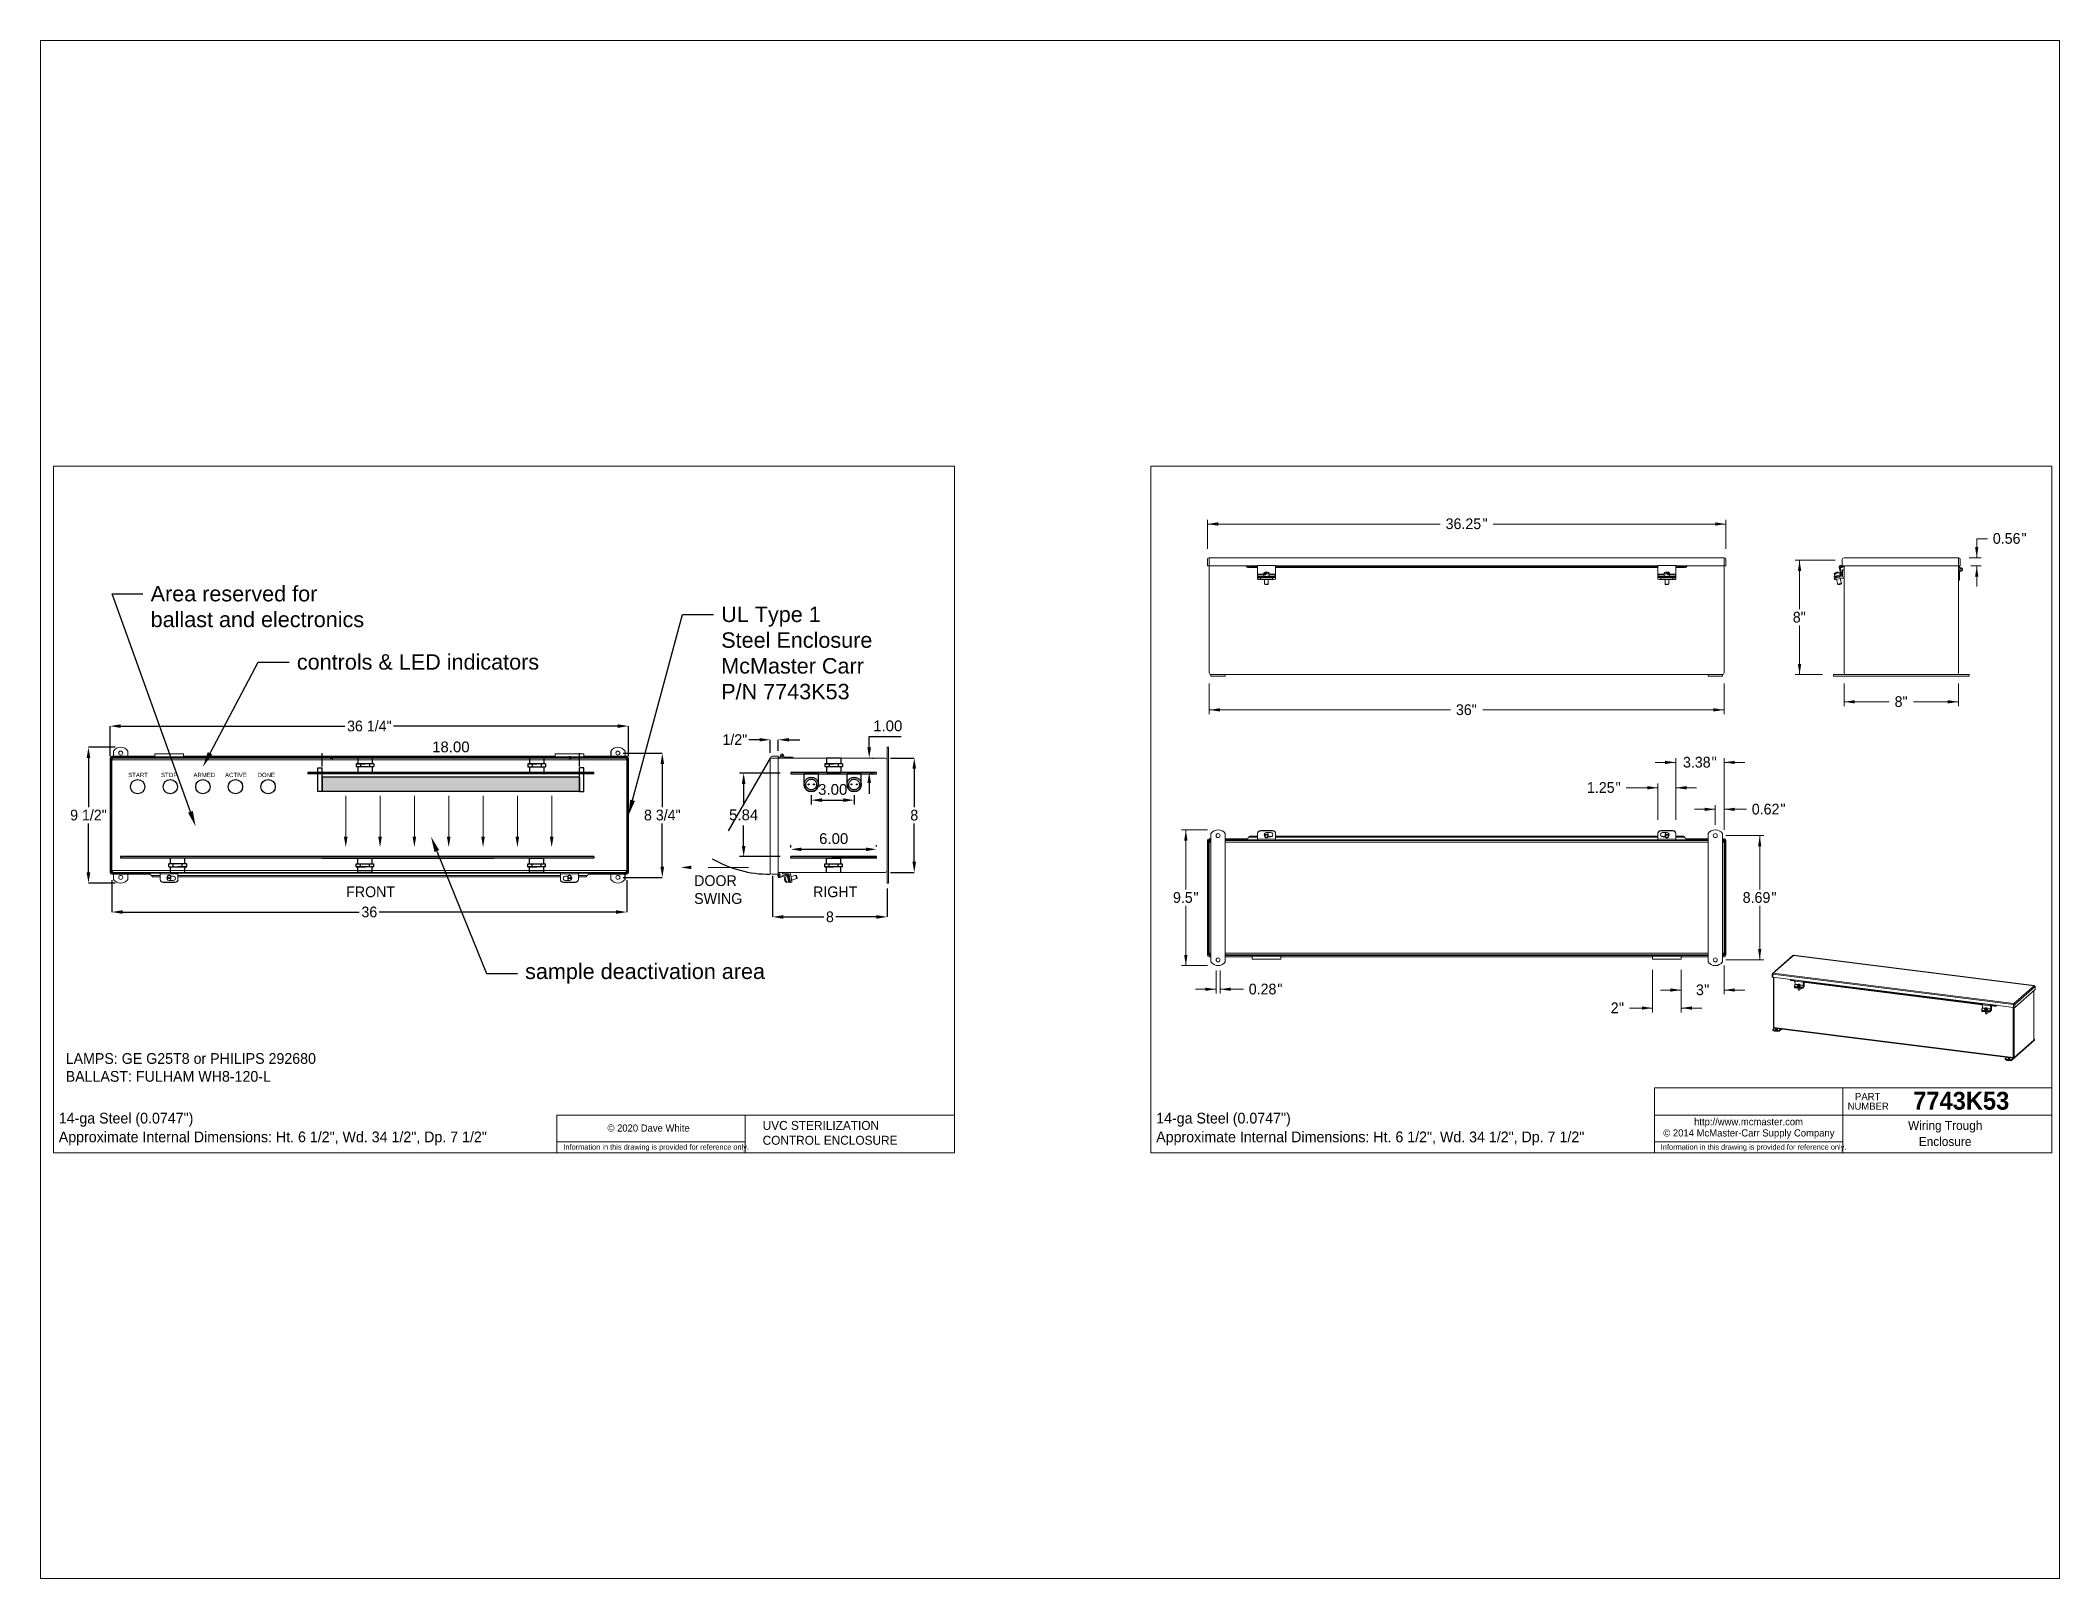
# Paper-space layout 'Layout1' of a CAD drawing. Header units: inches. Extents: x 1.05 to 9.45, y 0.8 to 7.2.
# The model-space entities are those that its viewports show. They can reach past a viewport. Long polylines and large blocks are cut down to what shows.
import ezdxf
from ezdxf import colors
from ezdxf.entities.mleader import LeaderData, LeaderLine
from ezdxf.math import Vec2, Vec3

# ---------------------------------------------------------------- set-up
doc = ezdxf.new("R2010")
doc.units = ezdxf.units.IN
doc.header["$MEASUREMENT"] = 0
doc.header["$PDSIZE"] = -1
for name, pattern in [('HIDDEN2', [0.1875, 0.125, -0.0625]), ('SLD-Dashed', [0.075, 0.05, -0.025]), ('SLD-Solid', [0])]:
    doc.linetypes.add(name, pattern=pattern)
doc.styles.add('SLDTEXTSTYLE0', font='arial.ttf', dxfattribs={"width": 0.948})
doc.styles.add('SLDTEXTSTYLE1', font='arialbd.ttf', dxfattribs={"width": 0.948})
doc.styles.get("Standard").update_dxf_attribs({"font": 'arial.ttf'})
doc.dimstyles.new('SLDDIMSTYLE0', dxfattribs={"dimtxt": 0.125, "dimasz": 0.125, "dimexe": 0, "dimexo": 0.0625, "dimgap": 0.03125, "dimtad": 0, "dimtih": 1, "dimtoh": 1, "dimlfac": 6, "dimrnd": 1e-09, "dimzin": 12, "dimdsep": 46, "dimlunit": 5, "dimtxsty": 'SLDTEXTSTYLE0', "dimsah": 1, "dimcen": 0.09, "dimadec": 0, "dimazin": 0, "dimtfac": 1, "dimtofl": 0, "dimtmove": 0, "dimatfit": 3, "dimfxl": 1, "dimfrac": 2, "dimtolj": 1, "dimtzin": 12, "dimarcsym": 0})
doc.dimstyles.new('SLDDIMSTYLE1', dxfattribs={"dimtxt": 0.125, "dimasz": 0.125, "dimexe": 0, "dimexo": 0.0625, "dimgap": 0.03125, "dimtad": 0, "dimtih": 1, "dimtoh": 1, "dimlfac": 6, "dimrnd": 1e-09, "dimzin": 12, "dimdsep": 46, "dimlunit": 5, "dimtxsty": 'SLDTEXTSTYLE0', "dimsah": 1, "dimcen": 0.09, "dimadec": 0, "dimazin": 0, "dimtfac": 1, "dimtofl": 0, "dimtmove": 0, "dimatfit": 3, "dimfxl": 1, "dimfrac": 2, "dimtolj": 1, "dimtzin": 12, "dimarcsym": 0})
doc.dimstyles.get("Standard").update_dxf_attribs({"dimtxt": 0.18, "dimasz": 0.18, "dimexe": 0.18, "dimexo": 0.0625, "dimgap": 0.09, "dimtad": 0, "dimtih": 1, "dimtoh": 1, "dimdec": 4, "dimzin": 0, "dimdsep": 46, "dimtxsty": 'Standard', "dimcen": 0.09, "dimadec": 0, "dimazin": 0, "dimtfac": 1, "dimtdec": 4, "dimtofl": 0, "dimtmove": 0, "dimatfit": 3, "dimfxl": 1, "dimtolj": 1, "dimtzin": 0, "dimarcsym": 0})

psp = doc.layouts.get("Layout1")

msp = doc.modelspace()

# ---------------------------------------------------------------- texts
at = {"char_height": 0.05, "attachment_point": 1}
for s, insert in [('START', (-11.6667, 4.6774)), ('STOP', (-11.2844, 4.6774)), ('ARMED', (-10.9062, 4.6774)), ('ACTIVE', (-10.538, 4.6774)), ('DONE', (-10.158, 4.6774))]:
    msp.add_mtext_dynamic_manual_height_columns(s, width=1.240891, gutter_width=1, heights=[0], dxfattribs=dict(at, insert=insert))
at = {"color": 7, "linetype": 'Continuous', "lineweight": 0, "attachment_point": 1}
for s, insert, char_height, style in [('FRONT', (-9.127, 3.3534), 0.125, 'SLDTEXTSTYLE0'), ('DOOR\\PSWING', (-5.0717, 3.4833), 0.125, 'SLDTEXTSTYLE0'), ('RIGHT', (-3.6857, 3.3534), 0.125, 'SLDTEXTSTYLE0'), ('LAMPS: GE G25T8 or PHILIPS 292680\\PBALLAST: FULHAM WH8-120-L', (-12.3955, 1.4106), 0.125, 'SLDTEXTSTYLE0'), ('7743K53', (9.1334, 0.9598), 0.20833, 'SLDTEXTSTYLE1'), ('14-ga Steel (0.0747")', (-12.4755, 0.7155), 0.125, 'SLDTEXTSTYLE0'), ('14-ga Steel (0.0747")', (0.3125, 0.7155), 0.125, 'SLDTEXTSTYLE0'), ('Approximate Internal Dimensions: Ht. 6 1/2", Wd. 34 1/2", Dp. 7 1/2"', (-12.4755, 0.4968), 0.125, 'SLDTEXTSTYLE0'), ('© 2020 Dave White', (-6.0822, 0.5793), 0.083333, 'SLDTEXTSTYLE0'), ('UVC STERILIZATION\\PCONTROL ENCLOSURE', (-4.2736, 0.6204), 0.104167, 'SLDTEXTSTYLE0'), ('Approximate Internal Dimensions: Ht. 6 1/2", Wd. 34 1/2", Dp. 7 1/2"', (0.3125, 0.4968), 0.125, 'SLDTEXTSTYLE0'), ('© 2014 McMaster-Carr Supply Company', (6.2216, 0.5224), 0.083333, 'SLDTEXTSTYLE0'), ('Wiring Trough', (9.0737, 0.6204), 0.104167, 'SLDTEXTSTYLE0'), ('Enclosure', (9.1988, 0.4329), 0.10417, 'SLDTEXTSTYLE0')]:
    msp.add_mtext(s, dxfattribs=dict(at, insert=insert, char_height=char_height, style=style))

# ---------------------------------------------------------------- blocks, each defined once
blk = doc.blocks.new('Internet')
at = {"color": 7, "linetype": 'SLD-Solid', "lineweight": 0, "insert": (-0.623, 0.101), "char_height": 0.08333, "attachment_point": 1, "style": 'SLDTEXTSTYLE0'}
blk.add_mtext('http://www.mcmaster.com', dxfattribs=at)
blk = doc.blocks.new('Part Number Tag')
at = {"color": 7, "linetype": 'SLD-Solid', "lineweight": 0, "char_height": 0.0833, "attachment_point": 1, "style": 'SLDTEXTSTYLE0'}
for s, insert in [('NUMBER', (-0.236, 0)), ('PART', (-0.15, 0.111))]:
    blk.add_mtext(s, dxfattribs=dict(at, insert=insert))
blk = doc.blocks.new('Shortened Dimensions Statement')
at = {"color": 7, "linetype": 'SLD-Solid', "lineweight": 0, "insert": (-1.024, 0.033), "char_height": 0.0625, "attachment_point": 1, "style": 'SLDTEXTSTYLE0'}
blk.add_mtext('Information in this drawing is provided for reference only.', dxfattribs=at)
blk = doc.blocks.new('*D4')
at = {"color": 7, "linetype": 'SLD-Solid', "lineweight": 0, "transparency": 16777216}
for p, q in [((0.91, 7.288), (0.91, 7.627)), ((0.91, 7.577), (3.623, 7.577)), ((6.951, 7.577), (4.238, 7.577)), ((6.951, 7.288), (6.951, 7.627))]:
    blk.add_line(p, q, dxfattribs=at)
for points in [[(0.91, 7.577), (1.035, 7.558), (1.035, 7.597)], [(6.951, 7.577), (6.826, 7.597), (6.826, 7.558)]]:
    blk.add_solid(points, dxfattribs=at)
at = {"color": 7, "linetype": 'SLD-Solid', "lineweight": 0, "transparency": 16777216, "char_height": 0.125, "attachment_point": 1, "style": 'SLDTEXTSTYLE0'}
for s, insert in [('36.25', (3.685, 7.643)), ('"', (4.115, 7.643))]:
    blk.add_mtext(s, dxfattribs=dict(at, insert=insert))
blk = doc.blocks.new('*D5')
at = {"color": 7, "linetype": 'SLD-Solid', "lineweight": 0, "transparency": 16777216}
for p, q in [((0.93, 5.718), (0.93, 5.361)), ((6.93, 5.718), (6.93, 5.361)), ((0.93, 5.411), (3.742, 5.411)), ((6.93, 5.411), (4.119, 5.411))]:
    blk.add_line(p, q, dxfattribs=at)
for points in [[(0.93, 5.411), (1.055, 5.392), (1.055, 5.43)], [(6.93, 5.411), (6.805, 5.43), (6.805, 5.392)]]:
    blk.add_solid(points, dxfattribs=at)
at = {"color": 7, "linetype": 'SLD-Solid', "lineweight": 0, "transparency": 16777216, "insert": (3.805, 5.476), "char_height": 0.125, "attachment_point": 1, "style": 'SLDTEXTSTYLE0'}
blk.add_mtext('36"', dxfattribs=at)
blk = doc.blocks.new('*D6')
at = {"color": 7, "linetype": 'SLD-Solid', "lineweight": 0, "transparency": 16777216}
for p, q in [((8.224, 7.155), (7.759, 7.155)), ((7.809, 7.155), (7.809, 6.585)), ((7.809, 5.822), (7.809, 6.393)), ((8.078, 5.822), (7.759, 5.822))]:
    blk.add_line(p, q, dxfattribs=at)
for points in [[(7.809, 7.155), (7.79, 7.03), (7.829, 7.03)], [(7.809, 5.822), (7.829, 5.947), (7.79, 5.947)]]:
    blk.add_solid(points, dxfattribs=at)
at = {"color": 7, "linetype": 'SLD-Solid', "lineweight": 0, "transparency": 16777216, "insert": (7.731, 6.554), "char_height": 0.125, "attachment_point": 1, "style": 'SLDTEXTSTYLE0'}
blk.add_mtext('8"', dxfattribs=at)
blk = doc.blocks.new('*D7')
at = {"color": 7, "linetype": 'SLD-Solid', "lineweight": 0, "transparency": 16777216}
for p, q in [((8.328, 5.718), (8.328, 5.455)), ((9.662, 5.718), (9.662, 5.455)), ((8.328, 5.505), (8.854, 5.505)), ((9.662, 5.505), (9.136, 5.505))]:
    blk.add_line(p, q, dxfattribs=at)
for points in [[(8.328, 5.505), (8.453, 5.486), (8.453, 5.524)], [(9.662, 5.505), (9.537, 5.524), (9.537, 5.486)]]:
    blk.add_solid(points, dxfattribs=at)
at = {"color": 7, "linetype": 'SLD-Solid', "lineweight": 0, "transparency": 16777216, "insert": (8.917, 5.57), "char_height": 0.125, "attachment_point": 1, "style": 'SLDTEXTSTYLE0'}
blk.add_mtext('8"', dxfattribs=at)
blk = doc.blocks.new('*D8')
at = {"color": 7, "linetype": 'SLD-Solid', "lineweight": 0, "transparency": 16777216}
for p, q in [((9.999, 7.406), (9.874, 7.406)), ((9.874, 7.406), (9.874, 7.184)), ((9.787, 7.184), (9.924, 7.184)), ((9.807, 7.09), (9.924, 7.09)), ((9.874, 7.09), (9.874, 6.85))]:
    blk.add_line(p, q, dxfattribs=at)
for points in [[(9.874, 7.184), (9.893, 7.309), (9.855, 7.309)], [(9.874, 7.09), (9.855, 6.965), (9.893, 6.965)]]:
    blk.add_solid(points, dxfattribs=at)
at = {"color": 7, "linetype": 'SLD-Solid', "lineweight": 0, "transparency": 16777216, "char_height": 0.125, "attachment_point": 1, "style": 'SLDTEXTSTYLE0'}
for s, insert in [('0.56', (10.062, 7.472)), ('"', (10.396, 7.472))]:
    blk.add_mtext(s, dxfattribs=dict(at, insert=insert))
blk = doc.blocks.new('*D9')
at = {"color": 7, "linetype": 'SLD-Solid', "lineweight": 0, "transparency": 16777216}
for p, q in [((6.952, 3.946), (7.395, 3.946)), ((7.345, 3.946), (7.345, 3.318)), ((7.345, 2.498), (7.345, 3.126)), ((6.952, 2.498), (7.395, 2.498))]:
    blk.add_line(p, q, dxfattribs=at)
for points in [[(7.345, 3.946), (7.326, 3.821), (7.364, 3.821)], [(7.345, 2.498), (7.364, 2.623), (7.326, 2.623)]]:
    blk.add_solid(points, dxfattribs=at)
at = {"color": 7, "linetype": 'SLD-Solid', "lineweight": 0, "transparency": 16777216, "char_height": 0.125, "attachment_point": 1, "style": 'SLDTEXTSTYLE0'}
for s, insert in [('8.69', (7.147, 3.287)), ('"', (7.482, 3.287))]:
    blk.add_mtext(s, dxfattribs=dict(at, insert=insert))
blk = doc.blocks.new('*D10')
at = {"color": 7, "linetype": 'SLD-Solid', "lineweight": 0, "transparency": 16777216}
for p, q in [((0.909, 4.013), (0.608, 4.013)), ((0.658, 4.013), (0.658, 3.318)), ((0.658, 2.43), (0.658, 3.126)), ((0.909, 2.43), (0.608, 2.43))]:
    blk.add_line(p, q, dxfattribs=at)
for points in [[(0.658, 4.013), (0.638, 3.888), (0.677, 3.888)], [(0.658, 2.43), (0.677, 2.555), (0.638, 2.555)]]:
    blk.add_solid(points, dxfattribs=at)
at = {"color": 7, "linetype": 'SLD-Solid', "lineweight": 0, "transparency": 16777216, "char_height": 0.125, "attachment_point": 1, "style": 'SLDTEXTSTYLE0'}
for s, insert in [('9.5', (0.508, 3.287)), ('"', (0.747, 3.287))]:
    blk.add_mtext(s, dxfattribs=dict(at, insert=insert))
blk = doc.blocks.new('*D11')
at = {"color": 7, "linetype": 'SLD-Solid', "lineweight": 0, "transparency": 16777216}
for p, q in [((6.159, 4.503), (5.79, 4.503)), ((6.159, 4.129), (6.159, 4.553)), ((6.367, 4.129), (6.367, 4.553)), ((6.367, 4.503), (6.608, 4.503))]:
    blk.add_line(p, q, dxfattribs=at)
for points in [[(6.159, 4.503), (6.034, 4.523), (6.034, 4.484)], [(6.367, 4.503), (6.492, 4.484), (6.492, 4.523)]]:
    blk.add_solid(points, dxfattribs=at)
at = {"color": 7, "linetype": 'SLD-Solid', "lineweight": 0, "transparency": 16777216, "char_height": 0.125, "attachment_point": 1, "style": 'SLDTEXTSTYLE0'}
for s, insert in [('1.25', (5.332, 4.569)), ('"', (5.666, 4.569))]:
    blk.add_mtext(s, dxfattribs=dict(at, insert=insert))
blk = doc.blocks.new('*D12')
at = {"color": 7, "linetype": 'SLD-Solid', "lineweight": 0, "transparency": 16777216}
for p, q in [((6.097, 2.382), (6.097, 1.886)), ((6.43, 2.382), (6.43, 1.886)), ((6.097, 1.936), (5.828, 1.936)), ((6.43, 1.936), (6.671, 1.936))]:
    blk.add_line(p, q, dxfattribs=at)
for points in [[(6.097, 1.936), (5.972, 1.955), (5.972, 1.917)], [(6.43, 1.936), (6.555, 1.917), (6.555, 1.955)]]:
    blk.add_solid(points, dxfattribs=at)
at = {"color": 7, "linetype": 'SLD-Solid', "lineweight": 0, "transparency": 16777216, "char_height": 0.125, "attachment_point": 1, "style": 'SLDTEXTSTYLE0'}
for s, insert in [('2', (5.609, 2.001)), ('"', (5.704, 2.001))]:
    blk.add_mtext(s, dxfattribs=dict(at, insert=insert))
blk = doc.blocks.new('*D13')
at = {"color": 7, "linetype": 'SLD-Solid', "lineweight": 0, "transparency": 16777216}
for p, q in [((6.367, 4.799), (6.127, 4.799)), ((6.367, 4.129), (6.367, 4.849)), ((6.93, 4.013), (6.93, 4.849)), ((6.93, 4.799), (7.171, 4.799))]:
    blk.add_line(p, q, dxfattribs=at)
for points in [[(6.367, 4.799), (6.242, 4.818), (6.242, 4.78)], [(6.93, 4.799), (7.055, 4.78), (7.055, 4.818)]]:
    blk.add_solid(points, dxfattribs=at)
at = {"color": 7, "linetype": 'SLD-Solid', "lineweight": 0, "transparency": 16777216, "char_height": 0.125, "attachment_point": 1, "style": 'SLDTEXTSTYLE0'}
for s, insert in [('3.38', (6.451, 4.864)), ('"', (6.785, 4.864))]:
    blk.add_mtext(s, dxfattribs=dict(at, insert=insert))
blk = doc.blocks.new('*D14')
at = {"color": 7, "linetype": 'SLD-Solid', "lineweight": 0, "transparency": 16777216}
for p, q in [((6.43, 2.382), (6.43, 2.096)), ((6.93, 2.43), (6.93, 2.096)), ((6.43, 2.146), (6.19, 2.146)), ((6.93, 2.146), (7.171, 2.146))]:
    blk.add_line(p, q, dxfattribs=at)
for points in [[(6.43, 2.146), (6.305, 2.165), (6.305, 2.127)], [(6.93, 2.146), (7.055, 2.127), (7.055, 2.165)]]:
    blk.add_solid(points, dxfattribs=at)
at = {"color": 7, "linetype": 'SLD-Solid', "lineweight": 0, "transparency": 16777216, "char_height": 0.125, "attachment_point": 1, "style": 'SLDTEXTSTYLE0'}
for s, insert in [('3', (6.602, 2.211)), ('"', (6.698, 2.211))]:
    blk.add_mtext(s, dxfattribs=dict(at, insert=insert))
blk = doc.blocks.new('*D15')
at = {"color": 7, "linetype": 'SLD-Solid', "lineweight": 0, "transparency": 16777216}
for p, q in [((6.827, 4.252), (6.587, 4.252)), ((6.827, 4.071), (6.827, 4.302)), ((6.93, 4.013), (6.93, 4.302)), ((6.93, 4.252), (7.19, 4.252))]:
    blk.add_line(p, q, dxfattribs=at)
for points in [[(6.827, 4.252), (6.702, 4.271), (6.702, 4.233)], [(6.93, 4.252), (7.055, 4.233), (7.055, 4.271)]]:
    blk.add_solid(points, dxfattribs=at)
at = {"color": 7, "linetype": 'SLD-Solid', "lineweight": 0, "transparency": 16777216, "char_height": 0.125, "attachment_point": 1, "style": 'SLDTEXTSTYLE0'}
for s, insert in [('0.62', (7.253, 4.317)), ('"', (7.587, 4.317))]:
    blk.add_mtext(s, dxfattribs=dict(at, insert=insert))
blk = doc.blocks.new('*D16')
at = {"color": 7, "linetype": 'SLD-Solid', "lineweight": 0, "transparency": 16777216}
for p, q in [((1.01, 2.373), (1.01, 2.105)), ((1.057, 2.373), (1.057, 2.105)), ((1.01, 2.155), (0.77, 2.155)), ((1.057, 2.155), (1.329, 2.155))]:
    blk.add_line(p, q, dxfattribs=at)
for points in [[(1.01, 2.155), (0.885, 2.174), (0.885, 2.136)], [(1.057, 2.155), (1.182, 2.136), (1.182, 2.174)]]:
    blk.add_solid(points, dxfattribs=at)
at = {"color": 7, "linetype": 'SLD-Solid', "lineweight": 0, "transparency": 16777216, "char_height": 0.125, "attachment_point": 1, "style": 'SLDTEXTSTYLE0'}
for s, insert in [('0.28', (1.391, 2.22)), ('"', (1.725, 2.22))]:
    blk.add_mtext(s, dxfattribs=dict(at, insert=insert))
blk = doc.blocks.new('*D28')
at = {"color": 0, "linetype": 'SLD-Solid', "lineweight": -2, "transparency": 16777216}
for p, q in [((-11.878, 4.87), (-11.878, 5.222)), ((-11.753, 5.222), (-9.141, 5.222)), ((-5.962, 5.222), (-8.574, 5.222)), ((-5.837, 4.87), (-5.837, 5.222))]:
    blk.add_line(p, q, dxfattribs=at)
at = {"color": 0, "linetype": 'SLD-Solid', "transparency": 16777216}
for points in [[(-11.753, 5.243), (-11.753, 5.201), (-11.878, 5.222)], [(-5.962, 5.243), (-5.962, 5.201), (-5.837, 5.222)]]:
    blk.add_solid(points, dxfattribs=at)
at = {"layer": 'Defpoints', "color": 0, "linetype": 'SLD-Solid', "transparency": 16777216}
for p in [(-11.878, 5.222), (-11.878, 4.807), (-5.837, 4.807)]:
    blk.add_point(p, dxfattribs=at)
at = {"color": 0, "linetype": 'SLD-Solid', "lineweight": 0, "transparency": 16777216, "insert": (-8.857, 5.286), "char_height": 0.125, "attachment_point": 2, "style": 'SLDTEXTSTYLE0'}
blk.add_mtext('\\A1;36 1/4"', dxfattribs=at)
blk = doc.blocks.new('*D29')
at = {"color": 0, "linetype": 'SLD-Solid', "lineweight": -2, "transparency": 16777216}
for p, q in [((-11.857, 3.425), (-11.857, 3.055)), ((-5.857, 3.425), (-5.857, 3.055)), ((-11.732, 3.055), (-8.974, 3.055)), ((-5.982, 3.055), (-8.741, 3.055))]:
    blk.add_line(p, q, dxfattribs=at)
at = {"color": 0, "linetype": 'SLD-Solid', "transparency": 16777216}
for points in [[(-11.732, 3.076), (-11.732, 3.034), (-11.857, 3.055)], [(-5.982, 3.076), (-5.982, 3.034), (-5.857, 3.055)]]:
    blk.add_solid(points, dxfattribs=at)
at = {"layer": 'Defpoints', "color": 0, "linetype": 'SLD-Solid', "transparency": 16777216}
for p in [(-11.857, 3.487), (-5.857, 3.487), (-5.857, 3.055)]:
    blk.add_point(p, dxfattribs=at)
at = {"color": 0, "linetype": 'SLD-Solid', "lineweight": 0, "transparency": 16777216, "insert": (-8.857, 3.119), "char_height": 0.125, "attachment_point": 2, "style": 'SLDTEXTSTYLE0'}
blk.add_mtext('\\A1;36', dxfattribs=at)
blk = doc.blocks.new('*D17')
at = {"color": 0, "linetype": 'SLD-Solid', "lineweight": -2, "transparency": 16777216}
for p, q in [((-4.157, 3.475), (-4.157, 2.998)), ((-2.824, 3.329), (-2.824, 2.998)), ((-4.032, 2.998), (-3.561, 2.998)), ((-2.949, 2.998), (-3.42, 2.998))]:
    blk.add_line(p, q, dxfattribs=at)
at = {"color": 0, "linetype": 'SLD-Solid', "transparency": 16777216}
for points in [[(-4.032, 3.019), (-4.032, 2.977), (-4.157, 2.998)], [(-2.949, 3.019), (-2.949, 2.977), (-2.824, 2.998)]]:
    blk.add_solid(points, dxfattribs=at)
at = {"layer": 'Defpoints', "color": 0, "linetype": 'SLD-Solid', "transparency": 16777216}
for p in [(-4.157, 3.537), (-2.824, 3.391), (-2.824, 2.998)]:
    blk.add_point(p, dxfattribs=at)
at = {"color": 0, "linetype": 'SLD-Solid', "lineweight": 0, "transparency": 16777216, "insert": (-3.49, 3.062), "char_height": 0.125, "attachment_point": 2, "style": 'SLDTEXTSTYLE0'}
blk.add_mtext('\\A1;8', dxfattribs=at)
blk = doc.blocks.new('*D18')
at = {"color": 0, "linetype": 'SLD-Solid', "lineweight": -2, "transparency": 16777216}
for p, q in [((-2.782, 4.85), (-2.507, 4.85)), ((-2.507, 4.725), (-2.507, 4.278)), ((-2.507, 3.641), (-2.507, 4.088)), ((-2.782, 3.516), (-2.507, 3.516))]:
    blk.add_line(p, q, dxfattribs=at)
at = {"color": 0, "linetype": 'SLD-Solid', "transparency": 16777216}
for points in [[(-2.528, 4.725), (-2.486, 4.725), (-2.507, 4.85)], [(-2.528, 3.641), (-2.486, 3.641), (-2.507, 3.516)]]:
    blk.add_solid(points, dxfattribs=at)
at = {"layer": 'Defpoints', "color": 0, "linetype": 'SLD-Solid', "transparency": 16777216}
for p in [(-2.845, 4.85), (-2.507, 4.85), (-2.845, 3.516)]:
    blk.add_point(p, dxfattribs=at)
at = {"color": 0, "linetype": 'SLD-Solid', "lineweight": 0, "transparency": 16777216, "insert": (-2.507, 4.247), "char_height": 0.125, "attachment_point": 2, "style": 'SLDTEXTSTYLE0'}
blk.add_mtext('\\A1;8', dxfattribs=at)
blk = doc.blocks.new('*D19')
at = {"color": 0, "linetype": 'SLD-Solid', "lineweight": -2, "transparency": 16777216}
for p, q in [((-4.31, 5.063), (-4.435, 5.063)), ((-4.185, 4.912), (-4.185, 5.063)), ((-4.092, 4.933), (-4.092, 5.063)), ((-3.967, 5.063), (-3.842, 5.063))]:
    blk.add_line(p, q, dxfattribs=at)
at = {"color": 0, "linetype": 'SLD-Solid', "transparency": 16777216}
for points in [[(-4.31, 5.083), (-4.31, 5.042), (-4.185, 5.063)], [(-3.967, 5.083), (-3.967, 5.042), (-4.092, 5.063)]]:
    blk.add_solid(points, dxfattribs=at)
at = {"layer": 'Defpoints', "color": 0, "linetype": 'SLD-Solid', "transparency": 16777216}
for p in [(-4.185, 5.063), (-4.185, 4.85), (-4.092, 4.871)]:
    blk.add_point(p, dxfattribs=at)
at = {"color": 0, "linetype": 'SLD-Solid', "lineweight": 0, "transparency": 16777216, "insert": (-4.598, 5.127), "char_height": 0.125, "attachment_point": 2, "style": 'SLDTEXTSTYLE0'}
blk.add_mtext('\\A1;1/2"', dxfattribs=at)
blk = doc.blocks.new('*D20')
at = {"color": 0, "linetype": 'SLD-Solid', "lineweight": -2, "transparency": 16777216}
for p, q in [((-5.898, 4.907), (-5.443, 4.907)), ((-5.443, 4.782), (-5.443, 4.279)), ((-5.443, 3.584), (-5.443, 4.087)), ((-5.898, 3.459), (-5.443, 3.459))]:
    blk.add_line(p, q, dxfattribs=at)
at = {"color": 0, "linetype": 'SLD-Solid', "transparency": 16777216}
for points in [[(-5.464, 4.782), (-5.422, 4.782), (-5.443, 4.907)], [(-5.464, 3.584), (-5.422, 3.584), (-5.443, 3.459)]]:
    blk.add_solid(points, dxfattribs=at)
at = {"layer": 'Defpoints', "color": 0, "linetype": 'SLD-Solid', "transparency": 16777216}
for p in [(-5.961, 4.907), (-5.961, 3.459), (-5.443, 3.459)]:
    blk.add_point(p, dxfattribs=at)
at = {"color": 0, "linetype": 'SLD-Solid', "lineweight": 0, "transparency": 16777216, "insert": (-5.443, 4.248), "char_height": 0.125, "attachment_point": 2, "style": 'SLDTEXTSTYLE0'}
blk.add_mtext('\\A1;8 3/4"', dxfattribs=at)
blk = doc.blocks.new('*D21')
at = {"color": 0, "linetype": 'SLD-Solid', "lineweight": -2, "transparency": 16777216}
for p, q in [((-11.817, 4.975), (-12.13, 4.975)), ((-12.13, 4.85), (-12.13, 4.279)), ((-12.13, 3.516), (-12.13, 4.087)), ((-11.817, 3.391), (-12.13, 3.391))]:
    blk.add_line(p, q, dxfattribs=at)
at = {"color": 0, "linetype": 'SLD-Solid', "transparency": 16777216}
for points in [[(-12.151, 4.85), (-12.109, 4.85), (-12.13, 4.975)], [(-12.151, 3.516), (-12.109, 3.516), (-12.13, 3.391)]]:
    blk.add_solid(points, dxfattribs=at)
at = {"layer": 'Defpoints', "color": 0, "linetype": 'SLD-Solid', "transparency": 16777216}
for p in [(-11.754, 4.975), (-12.13, 3.391), (-11.754, 3.391)]:
    blk.add_point(p, dxfattribs=at)
at = {"color": 0, "linetype": 'SLD-Solid', "lineweight": 0, "transparency": 16777216, "insert": (-12.13, 4.248), "char_height": 0.125, "attachment_point": 2, "style": 'SLDTEXTSTYLE0'}
blk.add_mtext('\\A1;9 1/2"', dxfattribs=at)
blk = doc.blocks.new('*U33')
blk.add_circle((0, 0), 0.0833)
blk = doc.blocks.new('*U34')
at = {"color": 0, "linetype": 'ByBlock', "lineweight": -2, "transparency": 16777216}
for p in [(0, 0), (0.38, 0), (0.76, 0), (1.14, 0), (1.52, 0)]:
    blk.add_blockref('*U33', p, dxfattribs=at)
blk = doc.blocks.new('*D35')
at = {"color": 0, "lineweight": -2, "transparency": 16777216}
for p, q in [((-3.707, 4.417), (-3.707, 4.309)), ((-3.582, 4.359), (-3.332, 4.359)), ((-3.207, 4.417), (-3.207, 4.309))]:
    blk.add_line(p, q, dxfattribs=at)
at = {"color": 0, "transparency": 16777216}
for points in [[(-3.582, 4.38), (-3.582, 4.338), (-3.707, 4.359)], [(-3.332, 4.38), (-3.332, 4.338), (-3.207, 4.359)]]:
    blk.add_solid(points, dxfattribs=at)
at = {"layer": 'Defpoints', "color": 0, "transparency": 16777216}
for p in [(-3.707, 4.542), (-3.207, 4.542), (-3.207, 4.359)]:
    blk.add_point(p, dxfattribs=at)
at = {"color": 0, "transparency": 16777216, "insert": (-3.457, 4.483), "char_height": 0.125, "attachment_point": 5}
blk.add_mtext('\\A1;3.00', dxfattribs=at)
blk = doc.blocks.new('*D36')
at = {"color": 0, "lineweight": -2, "transparency": 16777216}
for p, q in [((-3.032, 4.975), (-3.032, 5.1)), ((-3.032, 5.1), (-2.66, 5.1)), ((-2.993, 4.85), (-2.982, 4.85)), ((-3.032, 4.558), (-3.032, 4.433)), ((-3.015, 4.683), (-2.982, 4.683))]:
    blk.add_line(p, q, dxfattribs=at)
at = {"color": 0, "transparency": 16777216}
for points in [[(-3.053, 4.975), (-3.011, 4.975), (-3.032, 4.85)], [(-3.053, 4.558), (-3.011, 4.558), (-3.032, 4.683)]]:
    blk.add_solid(points, dxfattribs=at)
at = {"layer": 'Defpoints', "color": 0, "transparency": 16777216}
for p in [(-3.118, 4.85), (-3.032, 4.85), (-3.14, 4.683)]:
    blk.add_point(p, dxfattribs=at)
at = {"color": 0, "transparency": 16777216, "insert": (-2.816, 5.224), "char_height": 0.125, "attachment_point": 5}
blk.add_mtext('\\A1;1.00', dxfattribs=at)
blk = doc.blocks.new('*D37')
at = {"color": 0, "lineweight": -2, "transparency": 16777216}
for p, q in [((-3.946, 3.808), (-3.946, 3.836)), ((-3.821, 3.786), (-3.071, 3.786)), ((-2.946, 3.817), (-2.946, 3.836))]:
    blk.add_line(p, q, dxfattribs=at)
at = {"color": 0, "transparency": 16777216}
for points in [[(-3.821, 3.807), (-3.821, 3.765), (-3.946, 3.786)], [(-3.071, 3.807), (-3.071, 3.765), (-2.946, 3.786)]]:
    blk.add_solid(points, dxfattribs=at)
at = {"layer": 'Defpoints', "color": 0, "transparency": 16777216}
for p in [(-2.946, 3.786), (-3.946, 3.683), (-2.946, 3.692)]:
    blk.add_point(p, dxfattribs=at)
at = {"color": 0, "transparency": 16777216, "insert": (-3.446, 3.91), "char_height": 0.125, "attachment_point": 5}
blk.add_mtext('\\A1;6.00', dxfattribs=at)
blk = doc.blocks.new('*D38')
at = {"color": 0, "lineweight": -2, "transparency": 16777216}
for p, q in [((-4.071, 4.674), (-4.545, 4.674)), ((-4.495, 4.549), (-4.495, 4.311)), ((-4.495, 3.826), (-4.495, 4.064)), ((-4.071, 3.701), (-4.545, 3.701))]:
    blk.add_line(p, q, dxfattribs=at)
at = {"color": 0, "transparency": 16777216}
for points in [[(-4.516, 4.549), (-4.474, 4.549), (-4.495, 4.674)], [(-4.516, 3.826), (-4.474, 3.826), (-4.495, 3.701)]]:
    blk.add_solid(points, dxfattribs=at)
at = {"layer": 'Defpoints', "color": 0, "transparency": 16777216}
for p in [(-3.946, 4.674), (-4.495, 3.701), (-3.946, 3.701)]:
    blk.add_point(p, dxfattribs=at)
at = {"color": 0, "transparency": 16777216, "insert": (-4.495, 4.187), "char_height": 0.125, "attachment_point": 5}
blk.add_mtext('\\A1;5.84', dxfattribs=at)
blk = doc.blocks.new('*D39')
at = {"color": 0, "lineweight": -2, "transparency": 16777216}
for p, q in [((-9.407, 4.75), (-9.407, 4.905)), ((-6.532, 4.855), (-9.282, 4.855)), ((-6.407, 4.75), (-6.407, 4.905))]:
    blk.add_line(p, q, dxfattribs=at)
at = {"color": 0, "transparency": 16777216}
for points in [[(-9.282, 4.876), (-9.282, 4.835), (-9.407, 4.855)], [(-6.532, 4.876), (-6.532, 4.835), (-6.407, 4.855)]]:
    blk.add_solid(points, dxfattribs=at)
at = {"layer": 'Defpoints', "color": 0, "transparency": 16777216}
for p in [(-9.407, 4.855), (-9.407, 4.625), (-6.407, 4.625)]:
    blk.add_point(p, dxfattribs=at)
at = {"color": 0, "transparency": 16777216, "insert": (-7.907, 4.979), "char_height": 0.125, "attachment_point": 5}
blk.add_mtext('\\A1;18.00', dxfattribs=at)
blk = doc.blocks.new('*U41')
at = {"color": 7, "linetype": 'SLD-Solid', "lineweight": 0}
blk.add_line((0, -0.176), (0, 0.301), dxfattribs=at)
at = {"color": 7, "linetype": 'SLD-Solid'}
blk.add_solid([(0.021, -0.176), (-0.021, -0.176), (0, -0.301)], dxfattribs=at)
blk = doc.blocks.new('*U42')
at = {"color": 0, "linetype": 'ByBlock', "lineweight": -2, "transparency": 16777216}
for p in [(0, 0), (0.4, 0), (0.8, 0), (1.2, 0), (1.6, 0), (2, 0), (2.4, 0)]:
    blk.add_blockref('*U41', p, dxfattribs=at)

# ---------------------------------------------------------------- dimensions: what is measured, and where the dimension line sits
at = {"color": 7, "linetype": 'SLD-Solid', "lineweight": 0}
for base, p1, p2, dimstyle, picture, middle in [((0.9096, 7.5774), (6.9513, 7.1629), (0.9096, 7.1629), 'SLDDIMSTYLE0', '*D4', (3.9305, 7.5774)), ((-11.8783, 5.2217), (-5.8367, 4.8072), (-11.8783, 4.8072), 'SLDDIMSTYLE0', '*D28', (-8.8575, 5.2217)), ((6.3671, 4.7988), (6.9305, 3.8884), (6.3671, 4.0044), 'SLDDIMSTYLE1', '*D13', (6.6488, 4.7988)), ((6.3671, 4.5035), (6.1588, 4.0044), (6.3671, 4.0044), 'SLDDIMSTYLE1', '*D11', (5.5298, 4.5035)), ((6.9305, 4.2518), (6.8271, 3.9459), (6.9305, 3.8884), 'SLDDIMSTYLE1', '*D15', (7.4504, 4.2518)), ((1.0571, 2.1549), (1.0105, 2.4976), (1.0571, 2.4976), 'SLDDIMSTYLE1', '*D16', (1.5886, 2.1549)), ((6.4305, 1.9361), (6.0971, 2.5072), (6.4305, 2.5072), 'SLDDIMSTYLE1', '*D12', (5.6869, 1.9361)), ((6.9305, 2.1458), (6.4305, 2.5072), (6.9305, 2.5551), 'SLDDIMSTYLE1', '*D14', (6.6805, 2.1458))]:
    dim = msp.add_linear_dim(base=base, p1=p1, p2=p2, text='<>"', dimstyle=dimstyle, dxfattribs=at)
    dim.commit()
    dim.dimension.update_dxf_attribs({"geometry": picture, "text_midpoint": middle, "dimtype": 160})
for base, p1, p2, angle, dimstyle, picture, middle in [((9.8743, 7.1837), (9.6823, 7.0904), (9.6615, 7.1837), 90, 'SLDDIMSTYLE1', '*D8', (9.8743, 7.4064)), ((-12.1302, 3.3914), (-11.7542, 4.9748), (-11.7542, 3.3914), 90, 'SLDDIMSTYLE0', '*D21', (-12.1302, 4.1831)), ((-4.1855, 5.0625), (-4.0921, 4.8706), (-4.1855, 4.8498), 180, 'SLDDIMSTYLE1', '*D19', (-4.5983, 5.0625)), ((-5.443, 3.4589), (-5.9608, 4.9073), (-5.9608, 3.4589), 90, 'SLDDIMSTYLE0', '*D20', (-5.443, 4.1831)), ((0.6577, 2.4301), (1.0338, 4.0134), (1.0338, 2.4301), 90, 'SLDDIMSTYLE0', '*D10', (0.6577, 3.2217)), ((7.345, 2.4976), (6.8271, 3.9459), (6.8271, 2.4976), 90, 'SLDDIMSTYLE0', '*D9', (7.345, 3.2217))]:
    dim = msp.add_linear_dim(base=base, p1=p1, p2=p2, angle=angle, text='<>"', dimstyle=dimstyle, dxfattribs=at)
    dim.commit()
    dim.dimension.update_dxf_attribs({"geometry": picture, "text_midpoint": middle, "dimtype": 160})
for base, p1, p2, angle, picture, middle in [((7.8095, 5.822), (8.349, 7.1554), (8.2032, 5.822), 90, '*D6', (7.8095, 6.4887)), ((-2.507, 4.8498), (-2.8446, 3.5164), (-2.8446, 4.8498), 90, '*D18', (-2.507, 4.1831)), ((-2.8238, 2.9977), (-4.1571, 3.5373), (-2.8238, 3.3914), 180, '*D17', (-3.4905, 2.9977))]:
    dim = msp.add_linear_dim(base=base, p1=p1, p2=p2, angle=angle, dimstyle='SLDDIMSTYLE0', dxfattribs=at)
    dim.commit()
    dim.dimension.update_dxf_attribs({"geometry": picture, "text_midpoint": middle, "dimtype": 160})
for base, p1, p2, picture, middle in [((6.9305, 5.4108), (0.9305, 5.8429), (6.9305, 5.8429), '*D5', (3.9305, 5.4108)), ((9.6615, 5.5052), (8.3282, 5.8429), (9.6615, 5.8429), '*D7', (8.9948, 5.5052)), ((-5.8575, 3.0551), (-11.8575, 3.4872), (-5.8575, 3.4872), '*D29', (-8.8575, 3.0551))]:
    dim = msp.add_linear_dim(base=base, p1=p1, p2=p2, dimstyle='SLDDIMSTYLE0', dxfattribs=at)
    dim.commit()
    dim.dimension.update_dxf_attribs({"geometry": picture, "text_midpoint": middle, "dimtype": 160})
for base, p1, p2, picture, middle in [((-3.0321, 4.8498), (-3.1403, 4.6831), (-3.1182, 4.8498), '*D36', (-2.8158, 5.2236)), ((-4.4951, 3.7006), (-3.9463, 4.6744), (-3.9463, 3.7006), '*D38', (-4.4951, 4.1875))]:
    dim = msp.add_linear_dim(base=base, p1=p1, p2=p2, angle=90, dimstyle='Standard', override={"dimtxt": 0.125, "dimasz": 0.125, "dimexe": 0.05, "dimexo": 0.125, "dimgap": 0.06, "dimtad": 1, "dimdec": 2, "dimlfac": 6, "dimadec": 2, "dimtdec": 2})
    dim.commit()
    dim.dimension.update_dxf_attribs({"geometry": picture, "text_midpoint": middle})
dim = msp.add_linear_dim(base=(-9.4069, 4.8554), p1=(-6.4069, 4.6251), p2=(-9.4069, 4.6251), dimstyle='Standard', override={"dimtxt": 0.125, "dimasz": 0.125, "dimexe": 0.05, "dimexo": 0.125, "dimgap": 0.06, "dimtad": 1, "dimdec": 2, "dimlfac": 6, "dimadec": 2, "dimtdec": 2})
dim.commit()
dim.dimension.update_dxf_attribs({"geometry": '*D39', "text_midpoint": (-7.9069, 4.9793)})
for base, p1, p2, picture, middle in [((-3.2073, 4.3592), (-3.7073, 4.5418), (-3.2073, 4.5418), '*D35', (-3.4573, 4.3592)), ((-2.9463, 3.786), (-3.9463, 3.6831), (-2.9463, 3.6919), '*D37', (-3.4463, 3.786))]:
    dim = msp.add_linear_dim(base=base, p1=p1, p2=p2, dimstyle='Standard', override={"dimtxt": 0.125, "dimasz": 0.125, "dimexe": 0.05, "dimexo": 0.125, "dimgap": 0.06, "dimtad": 1, "dimdec": 2, "dimlfac": 6, "dimadec": 2, "dimtdec": 2})
    dim.commit()
    dim.dimension.update_dxf_attribs({"geometry": picture, "text_midpoint": middle, "dimtype": 160})

# ---------------------------------------------------------------- hatches: boundary and pattern name
h = msp.add_hatch(color=256)
h.dxf.hatch_style = 1
h.set_gradient(color2=(255, 0, 255), name='INVCURVED')
h.paths.add_polyline_path([(-9.4069, 4.6251), (-9.4069, 4.4585), (-6.4069, 4.4585), (-6.4069, 4.6251)])

# ---------------------------------------------------------------- linework, layer by layer
at = {"color": 7, "linetype": 'SLD-Solid', "lineweight": 0}
for p, q in [((-12.538, 0.25), (-12.538, 8.25)), ((-2.038, 8.25), (-12.538, 8.25)), ((-2.038, 0.25), (-2.038, 8.25)), ((0.25, 0.25), (0.25, 8.25)), ((10.75, 8.25), (0.25, 8.25)), ((10.75, 0.25), (10.75, 8.25)), ((-4.9081, 3.5749), (-4.4367, 3.5749)), ((10.75, 1.0053), (6.1174, 1.0053)), ((6.1174, 1.0053), (6.1174, 0.25)), ((8.3125, 0.6875), (8.3125, 1.0053)), ((-6.6706, 0.6875), (-6.6706, 0.25)), ((-6.6706, 0.6875), (-2.038, 0.6875)), ((-4.4755, 0.375), (-4.4755, 0.6875)), ((6.1174, 0.6875), (10.75, 0.6875)), ((8.3125, 0.375), (8.3125, 0.6875)), ((-12.538, 0.25), (-2.038, 0.25)), ((-6.6706, 0.375), (-4.4755, 0.375)), ((-4.4755, 0.375), (-4.4755, 0.25)), ((0.25, 0.25), (10.75, 0.25)), ((6.1174, 0.375), (8.3125, 0.375)), ((8.3125, 0.375), (8.3125, 0.25))]:
    msp.add_line(p, q, dxfattribs=at)
at = {"color": 7, "linetype": 'SLD-Solid', "lineweight": 15}
for p, q in [((0.9096, 7.0904), (0.9096, 7.1629)), ((0.9305, 7.0904), (0.9096, 7.0904)), ((0.9305, 7.1629), (0.9305, 7.1837)), ((0.9305, 7.1837), (6.9305, 7.1837)), ((0.9305, 7.1629), (0.9305, 7.0904)), ((0.9305, 5.8429), (0.9305, 7.0904)), ((0.9305, 7.0904), (1.3752, 7.0904)), ((1.3844, 7.0687), (1.493, 7.0687)), ((1.4002, 7.0864), (1.3875, 7.0818)), ((1.3918, 7.07), (1.4045, 7.0746)), ((1.493, 7.0864), (1.4002, 7.0864)), ((1.4045, 7.0746), (1.4002, 7.0864)), ((1.493, 7.0746), (1.4045, 7.0746)), ((1.7013, 7.0956), (1.493, 7.0956)), ((1.493, 7.0956), (1.493, 7.073)), ((1.493, 7.073), (1.493, 6.9917)), ((1.7013, 7.0956), (1.7013, 7.073)), ((6.1596, 7.0864), (1.7013, 7.0864)), ((6.1596, 7.0746), (1.7013, 7.0746)), ((1.7013, 7.073), (1.7013, 6.9917)), ((1.7013, 7.0687), (6.1596, 7.0687)), ((6.368, 7.0956), (6.1596, 7.0956)), ((6.1596, 7.0956), (6.1596, 7.073)), ((6.1596, 7.073), (6.1596, 6.9917)), ((6.368, 7.0956), (6.368, 7.073)), ((6.4607, 7.0864), (6.368, 7.0864)), ((6.4564, 7.0746), (6.368, 7.0746)), ((6.368, 7.073), (6.368, 6.9917)), ((6.368, 7.0687), (6.4765, 7.0687)), ((6.4607, 7.0864), (6.4564, 7.0746)), ((6.4564, 7.0746), (6.4691, 7.07)), ((6.4734, 7.0818), (6.4607, 7.0864)), ((6.4857, 7.0904), (6.9305, 7.0904)), ((6.9305, 7.1837), (6.9305, 7.1629)), ((6.9305, 7.0904), (6.9305, 7.1629)), ((6.9305, 7.0904), (6.9305, 5.8429)), ((6.9513, 7.0904), (6.9305, 7.0904)), ((6.9513, 7.1629), (6.9513, 7.0904)), ((8.2705, 7.073), (8.2923, 6.9917)), ((8.2823, 7.0864), (8.2781, 7.0746)), ((8.2781, 7.0746), (8.2908, 7.07)), ((8.295, 7.0818), (8.2823, 7.0864)), ((8.3036, 6.9947), (8.2826, 7.073)), ((8.3057, 7.0903), (8.2941, 7.0945)), ((8.3028, 7.0824), (8.3057, 7.0903)), ((8.3073, 7.0904), (8.3073, 7.1629)), ((8.3282, 7.0904), (8.3073, 7.0904)), ((8.3282, 7.1837), (9.6615, 7.1837)), ((8.3282, 5.8429), (8.3282, 7.0904)), ((8.3282, 7.0904), (9.6615, 7.0904)), ((9.6615, 7.1837), (9.6615, 7.1629)), ((9.6615, 7.0904), (9.6615, 7.1629)), ((9.6615, 7.0904), (9.6615, 5.8429)), ((9.6823, 7.0904), (9.6615, 7.0904)), ((9.6615, 7.0709), (9.6672, 7.0462)), ((9.6719, 7.0717), (9.6719, 7.0904)), ((9.6743, 7.0614), (9.6719, 7.0717)), ((9.6823, 7.1629), (9.6823, 7.0904)), ((1.493, 6.9917), (1.493, 6.9853)), ((1.493, 6.9853), (1.493, 6.9738)), ((1.493, 6.9738), (1.493, 6.9626)), ((1.493, 6.9626), (1.493, 6.954)), ((1.493, 6.954), (1.493, 6.9361)), ((1.5276, 6.9536), (1.5276, 6.9649)), ((1.5276, 6.9649), (1.6666, 6.9649)), ((1.5276, 6.9536), (1.6666, 6.9536)), ((1.5276, 6.9486), (1.6675, 6.9486)), ((1.5276, 6.9306), (1.5276, 6.9486)), ((1.5276, 6.9306), (1.6675, 6.9306)), ((1.5658, 7.0047), (1.5658, 6.9751)), ((1.5748, 6.999), (1.5748, 6.9903)), ((1.5748, 6.9903), (1.5892, 6.9968)), ((1.5763, 6.9536), (1.5763, 6.9536)), ((1.5763, 6.9306), (1.5763, 6.8793)), ((1.577, 6.8779), (1.5819, 6.8734)), ((1.5892, 6.9969), (1.5892, 6.9882)), ((1.6455, 6.9517), (1.598, 6.9517)), ((1.6124, 6.8734), (1.6172, 6.8779)), ((1.618, 6.9517), (1.618, 6.9536)), ((1.618, 6.8793), (1.618, 6.9306)), ((1.6285, 6.9751), (1.6285, 7.0047)), ((1.6666, 6.9649), (1.6666, 6.9536)), ((1.6675, 6.9306), (1.6675, 6.9486)), ((1.7013, 6.9917), (1.7013, 6.9853)), ((1.7013, 6.9853), (1.7013, 6.9738)), ((1.7013, 6.9626), (1.7013, 6.9738)), ((1.7013, 6.9626), (1.7013, 6.9528)), ((1.7013, 6.9528), (1.7013, 6.9349)), ((6.1596, 6.9917), (6.1596, 6.9853)), ((6.1596, 6.9853), (6.1596, 6.9738)), ((6.1596, 6.9626), (6.1596, 6.9738)), ((6.1596, 6.9626), (6.1596, 6.9528)), ((6.1596, 6.9528), (6.1596, 6.9349)), ((6.1935, 6.9306), (6.1935, 6.9486)), ((6.3333, 6.9486), (6.1935, 6.9486)), ((6.3333, 6.9306), (6.1935, 6.9306)), ((6.1943, 6.9649), (6.1943, 6.9536)), ((6.3333, 6.9649), (6.1943, 6.9649)), ((6.3333, 6.9536), (6.1943, 6.9536)), ((6.2155, 6.9517), (6.263, 6.9517)), ((6.2325, 7.0047), (6.2325, 6.9751)), ((6.243, 6.9536), (6.243, 6.9517)), ((6.243, 6.9306), (6.243, 6.8793)), ((6.2437, 6.8779), (6.2485, 6.8734)), ((6.2717, 6.9969), (6.2717, 6.9882)), ((6.2861, 6.9903), (6.2717, 6.9968)), ((6.279, 6.8734), (6.2839, 6.8779)), ((6.2846, 6.9536), (6.2846, 6.9536)), ((6.2846, 6.8793), (6.2846, 6.9306)), ((6.2861, 6.999), (6.2861, 6.9903)), ((6.2951, 6.9751), (6.2951, 7.0047)), ((6.3333, 6.9536), (6.3333, 6.9649)), ((6.3333, 6.9306), (6.3333, 6.9486)), ((6.368, 6.9917), (6.368, 6.9853)), ((6.368, 6.9853), (6.368, 6.9738)), ((6.368, 6.9738), (6.368, 6.9626)), ((6.368, 6.9626), (6.368, 6.954)), ((6.368, 6.954), (6.368, 6.9361)), ((8.2122, 6.9966), (8.2202, 6.967)), ((8.2152, 6.9536), (8.2122, 6.9649)), ((8.215, 6.9306), (8.2122, 6.9486)), ((8.2132, 6.9969), (8.2155, 6.9882)), ((8.2213, 6.999), (8.2236, 6.9903)), ((8.2333, 6.9584), (8.235, 6.9522)), ((8.2397, 6.9346), (8.256, 6.8739)), ((8.2886, 6.9853), (8.2457, 6.9738)), ((8.303, 6.963), (8.2464, 6.954)), ((8.2487, 6.9626), (8.2917, 6.9741)), ((8.2493, 6.9361), (8.3129, 6.9461)), ((8.256, 6.8739), (8.2621, 6.8704)), ((8.2807, 6.9832), (8.2728, 7.0128)), ((8.2764, 6.9588), (8.2736, 6.9692)), ((8.2962, 6.8847), (8.2811, 6.9411)), ((8.2927, 6.8786), (8.2962, 6.8847)), ((8.31, 7.042), (8.31, 6.9712)), ((8.3282, 7.042), (8.31, 7.042)), ((9.6672, 7.0462), (9.6615, 7.0215)), ((9.6615, 6.9212), (9.6719, 6.9212)), ((9.6719, 7.0207), (9.6743, 7.031)), ((9.6719, 6.9212), (9.6719, 7.0207)), ((0.9505, 5.8045), (0.9505, 5.822)), ((0.9505, 5.822), (1.1171, 5.822)), ((0.9505, 5.8045), (1.1171, 5.8045)), ((1.1171, 5.8045), (1.1171, 5.822)), ((6.7438, 5.822), (1.1171, 5.822)), ((6.7438, 5.8045), (6.7438, 5.822)), ((6.7438, 5.822), (6.9105, 5.822)), ((6.7438, 5.8045), (6.9105, 5.8045)), ((6.9105, 5.8045), (6.9105, 5.822)), ((8.2032, 5.822), (8.2032, 5.8045)), ((8.2032, 5.822), (8.2473, 5.822)), ((8.2032, 5.8045), (8.2473, 5.8045)), ((8.2473, 5.822), (9.7423, 5.822)), ((8.2473, 5.8045), (9.7423, 5.8045)), ((9.7423, 5.822), (9.7865, 5.822)), ((9.7423, 5.8045), (9.7865, 5.8045)), ((9.7865, 5.8045), (9.7865, 5.822)), ((-2.8063, 4.9748), (-2.8238, 4.9748)), ((-2.8238, 4.9306), (-2.8238, 4.9748)), ((-2.8063, 4.9306), (-2.8063, 4.9748)), ((-11.8783, 4.8498), (-11.8783, 3.5164)), ((-11.8658, 4.8498), (-11.8658, 3.5164)), ((-11.8658, 4.8498), (-11.8575, 4.8498)), ((-11.8375, 4.8706), (-11.8575, 4.8706)), ((-11.8375, 4.8581), (-11.8575, 4.8581)), ((-11.8575, 4.8581), (-11.8575, 4.8498)), ((-11.8575, 4.8289), (-11.8575, 3.5373)), ((-11.8375, 4.9306), (-11.8375, 4.8706)), ((-11.3575, 4.8706), (-11.8375, 4.8706)), ((-11.3575, 4.8581), (-11.8375, 4.8581)), ((-5.8775, 4.8498), (-11.8375, 4.8498)), ((-11.8375, 4.8289), (-5.8775, 4.8289)), ((-11.6708, 4.8706), (-11.6708, 4.9306)), ((-11.3575, 4.8976), (-11.0242, 4.8976)), ((-11.3575, 4.8626), (-11.3575, 4.8976)), ((-11.0242, 4.8626), (-11.3575, 4.8626)), ((-11.3575, 4.8602), (-11.3575, 4.8626)), ((-11.0242, 4.8602), (-11.3575, 4.8602)), ((-11.3575, 4.8498), (-11.3575, 4.8602)), ((-11.0242, 4.8626), (-11.0242, 4.8976)), ((-6.6908, 4.8706), (-11.0242, 4.8706)), ((-11.0242, 4.8602), (-11.0242, 4.8626)), ((-11.0242, 4.8498), (-11.0242, 4.8602)), ((-6.6908, 4.8581), (-11.0242, 4.8581)), ((-6.6908, 4.8976), (-6.3575, 4.8976)), ((-6.6908, 4.8626), (-6.6908, 4.8976)), ((-6.6908, 4.8626), (-6.3575, 4.8626)), ((-6.6908, 4.8602), (-6.6908, 4.8626)), ((-6.6908, 4.8602), (-6.3575, 4.8602)), ((-6.6908, 4.8498), (-6.6908, 4.8602)), ((-6.3575, 4.8626), (-6.3575, 4.8976)), ((-5.8775, 4.8706), (-6.3575, 4.8706)), ((-6.3575, 4.8602), (-6.3575, 4.8626)), ((-6.3575, 4.8498), (-6.3575, 4.8602)), ((-5.8775, 4.8581), (-6.3575, 4.8581)), ((-5.8775, 4.8706), (-5.8775, 4.9306)), ((-5.8575, 4.8706), (-5.8775, 4.8706)), ((-5.8575, 4.8581), (-5.8775, 4.8581)), ((-5.8575, 4.8498), (-5.8575, 4.8581)), ((-5.8575, 4.8498), (-5.8492, 4.8498)), ((-5.8575, 3.5373), (-5.8575, 4.8289)), ((-5.8492, 3.5164), (-5.8492, 4.8498)), ((-5.8367, 3.5164), (-5.8367, 4.8498)), ((-4.1855, 4.8498), (-4.1646, 4.8498)), ((-4.1855, 3.5164), (-4.1855, 4.8498)), ((-4.1646, 4.8706), (-4.0921, 4.8706)), ((-4.0921, 4.8498), (-4.1646, 4.8498)), ((-4.0921, 4.8706), (-4.0921, 4.8498)), ((-4.0735, 4.8602), (-4.0921, 4.8602)), ((-4.0921, 4.8498), (-2.8446, 4.8498)), ((-4.0921, 3.5164), (-4.0921, 4.8498)), ((-4.0632, 4.8626), (-4.0735, 4.8602)), ((-4.0727, 4.8498), (-4.048, 4.8555)), ((-4.048, 4.8555), (-4.0233, 4.8498)), ((-4.0224, 4.8602), (-4.0327, 4.8626)), ((-3.923, 4.8602), (-4.0224, 4.8602)), ((-3.923, 4.8498), (-3.923, 4.8602)), ((-2.8238, 3.4356), (-2.8238, 4.9306)), ((-2.8063, 3.4356), (-2.8063, 4.9306)), ((-9.5736, 4.6831), (-6.2402, 4.6831)), ((-9.5736, 4.6656), (-6.2402, 4.6656)), ((-2.9905, 4.6656), (-2.9463, 4.6656)), ((-2.9463, 4.6656), (-2.9463, 4.6831)), ((1.5276, 4.0016), (1.5276, 4.0044)), ((1.5276, 4.0044), (1.6675, 4.0044)), ((1.5276, 4.0016), (1.6675, 4.0016)), ((1.6675, 4.0016), (1.6675, 4.0044)), ((6.1935, 4.0016), (6.1935, 4.0044)), ((6.3333, 4.0044), (6.1935, 4.0044)), ((6.3333, 4.0016), (6.1935, 4.0016)), ((6.3333, 4.0016), (6.3333, 4.0044)), ((0.9096, 2.5551), (0.9096, 3.8884)), ((0.9221, 2.5551), (0.9221, 3.8884)), ((0.9221, 3.8884), (0.9305, 3.8884)), ((0.9305, 3.9092), (0.9505, 3.9092)), ((0.9305, 3.8967), (0.9505, 3.8967)), ((0.9305, 3.8967), (0.9305, 3.8884)), ((0.9305, 2.5759), (0.9305, 3.8676)), ((0.9505, 2.4742), (0.9505, 3.9692)), ((1.1171, 3.9692), (1.1171, 2.4742)), ((1.1171, 3.9092), (1.3752, 3.9092)), ((1.1171, 3.8967), (1.3627, 3.8967)), ((1.1171, 3.8884), (6.7438, 3.8884)), ((6.7438, 3.8676), (1.1171, 3.8676)), ((1.493, 3.8967), (1.3627, 3.8967)), ((1.3918, 3.9258), (1.4045, 3.9385)), ((1.493, 3.9385), (1.4045, 3.9385)), ((1.493, 3.9709), (1.493, 3.9702)), ((1.493, 3.9702), (1.493, 3.9673)), ((1.493, 3.9673), (1.493, 3.9037)), ((1.493, 3.9037), (1.7013, 3.9037)), ((1.493, 3.9037), (1.493, 3.8884)), ((1.5763, 3.9631), (1.5763, 3.9405)), ((1.6455, 3.9818), (1.598, 3.9818)), ((1.6152, 3.9306), (1.6455, 3.9306)), ((1.6166, 3.9334), (1.6455, 3.9334)), ((1.618, 3.9405), (1.618, 3.9631)), ((1.6455, 3.9306), (1.6455, 3.9334)), ((1.7013, 3.9776), (1.7013, 3.9748)), ((1.7013, 3.9748), (1.7013, 3.9037)), ((6.1596, 3.9385), (1.7013, 3.9385)), ((1.7013, 3.9037), (1.7013, 3.8884)), ((6.1596, 3.8967), (1.7013, 3.8967)), ((6.1596, 3.9776), (6.1596, 3.9748)), ((6.1596, 3.9748), (6.1596, 3.9037)), ((6.368, 3.9037), (6.1596, 3.9037)), ((6.1596, 3.9037), (6.1596, 3.8884)), ((6.2155, 3.9818), (6.263, 3.9818)), ((6.2155, 3.9306), (6.2155, 3.9334)), ((6.2443, 3.9334), (6.2155, 3.9334)), ((6.2457, 3.9306), (6.2155, 3.9306)), ((6.243, 3.9631), (6.243, 3.9405)), ((6.2846, 3.9405), (6.2846, 3.9631)), ((6.368, 3.9709), (6.368, 3.9702)), ((6.368, 3.9702), (6.368, 3.9673)), ((6.368, 3.9673), (6.368, 3.9037)), ((6.4564, 3.9385), (6.368, 3.9385)), ((6.368, 3.9037), (6.368, 3.8884)), ((6.4982, 3.8967), (6.368, 3.8967)), ((6.4564, 3.9385), (6.4691, 3.9258)), ((6.4857, 3.9092), (6.7438, 3.9092)), ((6.4982, 3.8967), (6.7438, 3.8967)), ((6.7438, 2.4742), (6.7438, 3.9692)), ((6.9105, 3.9692), (6.9105, 2.4742)), ((6.9105, 3.9092), (6.9305, 3.9092)), ((6.9105, 3.8967), (6.9305, 3.8967)), ((6.9305, 3.8884), (6.9305, 3.8967)), ((6.9305, 3.8884), (6.9388, 3.8884)), ((6.9305, 3.8676), (6.9305, 2.5759)), ((6.9388, 3.8884), (6.9388, 2.5551)), ((6.9513, 3.8884), (6.9513, 2.5551)), ((-5.8775, 3.5373), (-11.8375, 3.5373)), ((-11.7564, 3.7006), (-6.2402, 3.7006)), ((-11.7564, 3.6831), (-6.2402, 3.6831)), ((-3.9463, 3.7006), (-2.9905, 3.7006)), ((-3.9463, 3.6831), (-2.9905, 3.6831)), ((-2.9905, 3.7006), (-2.9463, 3.7006)), ((-2.9905, 3.6831), (-2.9463, 3.6831)), ((-2.9463, 3.7006), (-2.9463, 3.6831)), ((-11.8658, 3.5164), (-11.8575, 3.5164)), ((-11.8575, 3.5081), (-11.8575, 3.5164)), ((-11.8575, 3.5081), (-11.8375, 3.5081)), ((-11.8575, 3.4956), (-11.8375, 3.4956)), ((-11.8375, 3.5164), (-5.8775, 3.5164)), ((-11.8375, 3.5081), (-11.4252, 3.5081)), ((-11.8375, 3.4956), (-11.4127, 3.4956)), ((-11.8375, 3.4956), (-11.8375, 3.4356)), ((-11.6708, 3.4356), (-11.6708, 3.4956)), ((-11.295, 3.5081), (-11.4252, 3.5081)), ((-11.3961, 3.479), (-11.3834, 3.4663)), ((-11.295, 3.4663), (-11.3834, 3.4663)), ((-11.295, 3.5011), (-11.295, 3.5164)), ((-11.295, 3.5011), (-11.0867, 3.5011)), ((-11.295, 3.4375), (-11.295, 3.5011)), ((-11.295, 3.4347), (-11.295, 3.4375)), ((-11.295, 3.4339), (-11.295, 3.4347)), ((-11.2603, 3.4033), (-11.1205, 3.4033)), ((-11.2603, 3.4033), (-11.2603, 3.4004)), ((-11.2603, 3.4004), (-11.1205, 3.4004)), ((-11.2117, 3.4417), (-11.2117, 3.4644)), ((-11.1425, 3.4231), (-11.19, 3.4231)), ((-11.1727, 3.4743), (-11.1425, 3.4743)), ((-11.1713, 3.4714), (-11.1425, 3.4714)), ((-11.17, 3.4644), (-11.17, 3.4417)), ((-11.1425, 3.4743), (-11.1425, 3.4714)), ((-11.1205, 3.4033), (-11.1205, 3.4004)), ((-11.0867, 3.5011), (-11.0867, 3.5164)), ((-6.6283, 3.5081), (-11.0867, 3.5081)), ((-11.0867, 3.4301), (-11.0867, 3.5011)), ((-6.6283, 3.4663), (-11.0867, 3.4663)), ((-11.0867, 3.4272), (-11.0867, 3.4301)), ((-6.6283, 3.5011), (-6.6283, 3.5164)), ((-6.42, 3.5011), (-6.6283, 3.5011)), ((-6.6283, 3.4301), (-6.6283, 3.5011)), ((-6.6283, 3.4272), (-6.6283, 3.4301)), ((-6.4547, 3.4033), (-6.5945, 3.4033)), ((-6.5945, 3.4033), (-6.5945, 3.4004)), ((-6.4547, 3.4004), (-6.5945, 3.4004)), ((-6.5423, 3.4743), (-6.5725, 3.4743)), ((-6.5725, 3.4743), (-6.5725, 3.4714)), ((-6.5437, 3.4714), (-6.5725, 3.4714)), ((-6.5725, 3.4231), (-6.525, 3.4231)), ((-6.545, 3.4417), (-6.545, 3.4644)), ((-6.5033, 3.4644), (-6.5033, 3.4417)), ((-6.4547, 3.4033), (-6.4547, 3.4004)), ((-6.42, 3.5011), (-6.42, 3.5164)), ((-6.2898, 3.5081), (-6.42, 3.5081)), ((-6.42, 3.4375), (-6.42, 3.5011)), ((-6.3316, 3.4663), (-6.42, 3.4663)), ((-6.42, 3.4347), (-6.42, 3.4375)), ((-6.42, 3.4339), (-6.42, 3.4347)), ((-6.3316, 3.4663), (-6.3189, 3.479)), ((-6.3023, 3.4956), (-5.8775, 3.4956)), ((-6.2898, 3.5081), (-5.8775, 3.5081)), ((-6.0442, 3.4956), (-6.0442, 3.4356)), ((-5.8775, 3.5081), (-5.8575, 3.5081)), ((-5.8775, 3.4956), (-5.8575, 3.4956)), ((-5.8575, 3.5164), (-5.8492, 3.5164)), ((-5.8575, 3.5164), (-5.8575, 3.5081)), ((-4.0921, 3.4956), (-4.1646, 3.4956)), ((-4.0921, 3.4939), (-4.0963, 3.4823)), ((-2.8446, 3.5164), (-4.0921, 3.5164)), ((-4.0921, 3.5164), (-4.0921, 3.4956)), ((-4.0842, 3.4911), (-4.0921, 3.4939)), ((-4.0835, 3.4833), (-4.0881, 3.4706)), ((-4.0881, 3.4706), (-4.0764, 3.4663)), ((-4.0764, 3.4663), (-4.0718, 3.479)), ((-3.9965, 3.4918), (-4.0748, 3.4709)), ((-4.0747, 3.4588), (-3.9934, 3.4806)), ((-4.0438, 3.5164), (-4.0438, 3.4983)), ((-4.0438, 3.4983), (-3.973, 3.4983)), ((-3.985, 3.469), (-4.0146, 3.461)), ((-4.0008, 3.4095), (-3.9921, 3.4119)), ((-3.9987, 3.4015), (-3.99, 3.4038)), ((-3.9984, 3.4005), (-3.9688, 3.4084)), ((-3.9871, 3.4769), (-3.9756, 3.4339)), ((-3.9643, 3.437), (-3.9758, 3.4799)), ((-3.9605, 3.4647), (-3.971, 3.4618)), ((-3.9554, 3.4035), (-3.9666, 3.4004)), ((-3.9647, 3.4913), (-3.9558, 3.4347)), ((-3.9602, 3.4216), (-3.954, 3.4233)), ((-3.9324, 3.4033), (-3.9504, 3.4004)), ((-3.9378, 3.4375), (-3.9479, 3.5011)), ((-3.8865, 3.4845), (-3.9429, 3.4694)), ((-3.9363, 3.428), (-3.8757, 3.4442)), ((-3.8804, 3.481), (-3.8865, 3.4845)), ((-3.8757, 3.4442), (-3.8722, 3.4504)), ((-2.8238, 3.3914), (-2.8238, 3.4356)), ((-2.8238, 3.3914), (-2.8063, 3.3914)), ((-2.8063, 3.3914), (-2.8063, 3.4356)), ((0.9221, 2.5551), (0.9305, 2.5551)), ((0.9305, 2.5467), (0.9305, 2.5551)), ((0.9505, 2.5467), (0.9305, 2.5467)), ((0.9505, 2.5342), (0.9305, 2.5342)), ((1.1171, 2.5759), (6.7438, 2.5759)), ((6.7438, 2.5551), (1.1171, 2.5551)), ((1.4305, 2.5467), (1.1171, 2.5467)), ((1.4305, 2.5342), (1.1171, 2.5342)), ((1.4305, 2.5551), (1.4305, 2.5447)), ((1.7638, 2.5447), (1.4305, 2.5447)), ((1.4305, 2.5447), (1.4305, 2.5423)), ((1.7638, 2.5423), (1.4305, 2.5423)), ((1.4305, 2.5423), (1.4305, 2.5072)), ((1.4305, 2.5072), (1.7638, 2.5072)), ((1.7638, 2.5551), (1.7638, 2.5447)), ((6.0971, 2.5467), (1.7638, 2.5467)), ((1.7638, 2.5447), (1.7638, 2.5423)), ((1.7638, 2.5423), (1.7638, 2.5072)), ((6.0971, 2.5342), (1.7638, 2.5342)), ((6.0971, 2.5551), (6.0971, 2.5447)), ((6.0971, 2.5447), (6.4305, 2.5447)), ((6.0971, 2.5447), (6.0971, 2.5423)), ((6.0971, 2.5423), (6.4305, 2.5423)), ((6.0971, 2.5423), (6.0971, 2.5072)), ((6.0971, 2.5072), (6.4305, 2.5072)), ((6.4305, 2.5551), (6.4305, 2.5447)), ((6.7438, 2.5467), (6.4305, 2.5467)), ((6.4305, 2.5447), (6.4305, 2.5423)), ((6.4305, 2.5423), (6.4305, 2.5072)), ((6.7438, 2.5342), (6.4305, 2.5342)), ((6.9305, 2.5467), (6.9105, 2.5467)), ((6.9305, 2.5342), (6.9105, 2.5342)), ((6.9305, 2.5551), (6.9388, 2.5551)), ((6.9305, 2.5551), (6.9305, 2.5467)), ((7.7305, 2.5482), (7.4948, 2.3403)), ((7.7374, 2.5502), (7.5017, 2.3423)), ((10.5436, 2.1967), (7.7374, 2.5502)), ((10.5449, 2.1972), (7.7387, 2.5507)), ((7.4913, 2.3325), (7.4913, 2.2983)), ((10.3042, 1.9757), (7.498, 2.3293)), ((7.498, 2.3293), (7.498, 2.2951)), ((7.498, 2.2951), (7.706, 2.2689)), ((7.5017, 2.3423), (10.3079, 1.9888)), ((7.5047, 2.2943), (7.5047, 1.7123)), ((10.0962, 1.9678), (7.706, 2.2689)), ((7.7133, 2.2616), (7.7096, 2.2622)), ((7.7109, 2.2557), (7.7145, 2.2552)), ((7.7552, 2.2564), (7.7133, 2.2616)), ((7.7145, 2.2552), (7.7133, 2.2616)), ((7.7545, 2.2501), (7.7145, 2.2552)), ((7.7492, 2.1935), (7.7497, 2.1886)), ((7.7492, 2.185), (7.7497, 2.177)), ((7.7578, 2.2095), (7.7502, 2.1974)), ((7.7546, 2.248), (7.852, 2.2357)), ((7.7546, 2.248), (7.7584, 2.2131)), ((7.7587, 2.2618), (7.8562, 2.2496)), ((7.7608, 2.2617), (7.7587, 2.2618)), ((7.7605, 2.1859), (7.8255, 2.1777)), ((7.761, 2.1811), (7.7605, 2.1859)), ((7.7605, 2.1782), (7.8259, 2.17)), ((7.761, 2.1702), (7.7605, 2.1782)), ((7.7608, 2.2617), (7.8582, 2.2494)), ((7.761, 2.1811), (7.826, 2.1729)), ((7.761, 2.1702), (7.8264, 2.162)), ((7.7828, 2.2036), (7.7842, 2.1909)), ((7.7841, 2.2007), (7.7846, 2.1969)), ((7.7846, 2.1969), (7.792, 2.201)), ((7.7895, 2.1975), (7.7899, 2.1938)), ((7.7922, 2.1663), (7.7939, 2.1503)), ((7.7969, 2.1468), (7.7989, 2.1459)), ((7.8065, 2.2133), (7.8072, 2.2131)), ((7.8072, 2.2131), (7.8075, 2.2104)), ((7.8107, 2.1472), (7.8125, 2.1486)), ((7.8146, 2.1526), (7.8134, 2.1636)), ((7.8153, 2.1943), (7.8139, 2.2071)), ((7.8255, 2.1777), (7.826, 2.1729)), ((7.8264, 2.162), (7.8259, 2.17)), ((7.8577, 2.1889), (7.8464, 2.1742)), ((7.8464, 2.1742), (7.8469, 2.1662)), ((7.8469, 2.1662), (7.8595, 2.1825)), ((7.8552, 2.1973), (7.8476, 2.1851)), ((7.8482, 2.1803), (7.8476, 2.1851)), ((7.8482, 2.1803), (7.8557, 2.1924)), ((7.852, 2.2357), (7.8559, 2.2008)), ((9.9371, 1.9752), (7.8533, 2.2377)), ((9.9379, 1.9814), (7.8541, 2.2439)), ((7.8579, 2.204), (7.8541, 2.2376)), ((7.8549, 2.2311), (7.8622, 2.2301)), ((7.8552, 2.2278), (7.859, 2.2273)), ((7.8555, 2.2438), (7.8563, 2.2437)), ((7.8582, 2.2494), (7.8562, 2.2496)), ((7.8577, 2.2452), (7.8582, 2.2494)), ((7.8622, 2.2301), (7.859, 2.2273)), ((7.859, 2.2273), (7.859, 2.1939)), ((7.8622, 2.1934), (7.8622, 2.2301)), ((10.3079, 1.9888), (10.5436, 2.1967)), ((10.5534, 2.1856), (10.3177, 1.9777)), ((10.3177, 1.9436), (10.5534, 2.1514)), ((10.5406, 1.5626), (10.5406, 2.1402)), ((10.5534, 2.1514), (10.5534, 2.1856)), ((10.554, 2.1527), (10.554, 2.1868)), ((9.9315, 1.9101), (9.932, 1.9021)), ((9.9325, 1.9127), (9.9316, 1.9115)), ((9.9318, 1.9185), (9.9323, 1.9136)), ((9.9404, 1.9345), (9.9328, 1.9224)), ((10.0346, 1.9607), (9.9372, 1.973)), ((9.9372, 1.973), (9.9411, 1.9381)), ((10.0388, 1.9746), (9.9414, 1.9869)), ((9.9434, 1.9867), (9.9414, 1.9869)), ((10.0081, 1.8951), (9.9427, 1.9033)), ((9.9432, 1.8953), (9.9427, 1.9033)), ((10.0081, 1.9027), (9.9431, 1.9109)), ((9.9431, 1.9109), (9.9436, 1.9061)), ((10.0086, 1.887), (9.9432, 1.8953)), ((10.0409, 1.9744), (9.9434, 1.9867)), ((10.0087, 1.8979), (9.9436, 1.9061)), ((9.9654, 1.9286), (9.9668, 1.9159)), ((9.9748, 1.8913), (9.9766, 1.8753)), ((9.9795, 1.9216), (9.9799, 1.9179)), ((9.9825, 1.9391), (9.9829, 1.9353)), ((9.9881, 1.9193), (9.9829, 1.9353)), ((9.9877, 1.923), (9.9881, 1.9193)), ((9.9973, 1.8776), (9.9961, 1.8886)), ((9.9979, 1.9193), (9.9965, 1.9321)), ((10.0087, 1.8979), (10.0081, 1.9027)), ((10.0086, 1.887), (10.0081, 1.8951)), ((10.0378, 1.9223), (10.0303, 1.9101)), ((10.0303, 1.9101), (10.0308, 1.9053)), ((10.0404, 1.914), (10.0304, 1.9009)), ((10.0304, 1.9009), (10.0309, 1.8929)), ((10.0308, 1.9053), (10.0384, 1.9174)), ((10.0309, 1.8929), (10.0421, 1.9076)), ((10.0346, 1.9607), (10.0385, 1.9258)), ((10.0773, 1.9575), (10.036, 1.9627)), ((10.0801, 1.9634), (10.0367, 1.9689)), ((10.0405, 1.929), (10.0368, 1.9626)), ((10.0448, 1.9552), (10.0375, 1.9561)), ((10.0416, 1.9523), (10.0379, 1.9528)), ((10.0381, 1.9688), (10.039, 1.9687)), ((10.0409, 1.9744), (10.0388, 1.9746)), ((10.0403, 1.9702), (10.0409, 1.9744)), ((10.0448, 1.9552), (10.0416, 1.9523)), ((10.0416, 1.9523), (10.0416, 1.9189)), ((10.0448, 1.9184), (10.0448, 1.9552)), ((10.0801, 1.9634), (10.0773, 1.9575)), ((10.0773, 1.9575), (10.0855, 1.9565)), ((10.0883, 1.9625), (10.0801, 1.9634)), ((10.0962, 1.9678), (10.3042, 1.9415)), ((10.3042, 1.9415), (10.3042, 1.9757)), ((10.3177, 1.9777), (10.3177, 1.9436)), ((7.514, 1.7019), (7.4967, 1.6867)), ((7.4967, 1.6784), (7.4967, 1.6867)), ((7.5114, 1.709), (10.2982, 1.3579)), ((7.5138, 1.702), (10.3006, 1.3509)), ((7.5747, 1.6768), (7.592, 1.6921)), ((7.5747, 1.6686), (7.6002, 1.6911)), ((7.5747, 1.6686), (7.5747, 1.6768)), ((9.9795, 1.8719), (9.9815, 1.8709)), ((9.9934, 1.8722), (9.9951, 1.8736)), ((10.2843, 1.3272), (10.5486, 1.5603)), ((10.3088, 1.3534), (10.5371, 1.5548)), ((10.3116, 1.36), (10.5399, 1.5613)), ((10.5406, 1.5615), (10.5486, 1.5685)), ((10.5486, 1.5603), (10.5486, 1.5685)), ((10.2236, 1.3605), (10.2063, 1.3453)), ((10.2063, 1.337), (10.2063, 1.3453)), ((10.2843, 1.3355), (10.3016, 1.3508)), ((10.2843, 1.3272), (10.2843, 1.3355))]:
    msp.add_line(p, q, dxfattribs=at)
at = {"color": 8, "linetype": 'SLD-Solid', "lineweight": 15}
for p, q in [((1.493, 7.0904), (1.3752, 7.0904)), ((1.493, 7.07), (1.3918, 7.07)), ((6.1596, 7.0904), (1.7013, 7.0904)), ((6.1596, 7.07), (1.7013, 7.07)), ((6.4857, 7.0904), (6.368, 7.0904)), ((6.4691, 7.07), (6.368, 7.07)), ((1.493, 6.9917), (1.5658, 6.9917)), ((1.493, 6.9853), (1.5658, 6.9853)), ((1.6285, 6.9917), (1.7013, 6.9917)), ((1.6285, 6.9853), (1.7013, 6.9853)), ((1.6455, 6.9517), (1.6455, 6.9536)), ((6.2325, 6.9917), (6.1596, 6.9917)), ((6.2325, 6.9853), (6.1596, 6.9853)), ((6.2155, 6.9517), (6.2155, 6.9536)), ((6.368, 6.9917), (6.2951, 6.9917)), ((6.368, 6.9853), (6.2951, 6.9853)), ((-11.8575, 4.8498), (-11.8575, 4.8289)), ((-11.8375, 4.8498), (-11.8575, 4.8498)), ((-11.8375, 4.8289), (-11.8575, 4.8289)), ((-5.8575, 4.8498), (-5.8775, 4.8498)), ((-5.8575, 4.8289), (-5.8775, 4.8289)), ((-5.8575, 4.8289), (-5.8575, 4.8498)), ((0.9305, 3.8676), (0.9305, 3.8884)), ((0.9305, 3.8884), (0.9505, 3.8884)), ((0.9505, 3.8676), (0.9305, 3.8676)), ((1.493, 3.9258), (1.3918, 3.9258)), ((6.1596, 3.9258), (1.7013, 3.9258)), ((6.4691, 3.9258), (6.368, 3.9258)), ((6.9105, 3.8884), (6.9305, 3.8884)), ((6.9305, 3.8676), (6.9105, 3.8676)), ((6.9305, 3.8884), (6.9305, 3.8676)), ((-11.8375, 3.5373), (-11.8575, 3.5373)), ((-11.8575, 3.5373), (-11.8575, 3.5164)), ((-5.8575, 3.5373), (-5.8775, 3.5373)), ((-5.8575, 3.5164), (-5.8575, 3.5373)), ((-11.8575, 3.5164), (-11.8375, 3.5164)), ((-11.295, 3.479), (-11.3961, 3.479)), ((-6.6283, 3.479), (-11.0867, 3.479)), ((-6.3189, 3.479), (-6.42, 3.479)), ((-5.8775, 3.5164), (-5.8575, 3.5164)), ((0.9505, 2.5759), (0.9305, 2.5759)), ((0.9305, 2.5551), (0.9305, 2.5759)), ((0.9505, 2.5551), (0.9305, 2.5551)), ((6.9305, 2.5759), (6.9105, 2.5759)), ((6.9305, 2.5551), (6.9105, 2.5551)), ((6.9305, 2.5759), (6.9305, 2.5551)), ((7.5114, 2.2934), (7.5114, 1.709)), ((7.7553, 2.2564), (7.7096, 2.2622)), ((7.7578, 2.2095), (7.7832, 2.2063)), ((7.7584, 2.2131), (7.7859, 2.2096)), ((7.814, 2.2061), (7.8559, 2.2008)), ((7.8144, 2.2024), (7.8552, 2.1973)), ((7.8539, 2.1894), (7.8577, 2.1889)), ((9.9379, 1.9814), (7.8563, 2.2437)), ((7.8566, 2.1942), (7.859, 2.1939)), ((10.5399, 1.5613), (10.5399, 2.1396)), ((9.9659, 1.9313), (9.9404, 1.9345)), ((9.9685, 1.9346), (9.9411, 1.9381)), ((10.0385, 1.9258), (9.9967, 1.9311)), ((10.0378, 1.9223), (9.9971, 1.9274)), ((10.0404, 1.914), (10.0365, 1.9144)), ((10.0883, 1.9625), (10.039, 1.9687)), ((10.0416, 1.9189), (10.0392, 1.9192)), ((10.2982, 1.3579), (10.2982, 1.9423)), ((10.3116, 1.9415), (10.3116, 1.36))]:
    msp.add_line(p, q, dxfattribs=at)
for p, q in [((-9.4569, 4.6831), (-9.4569, 4.7372)), ((-9.4569, 4.7372), (-9.4069, 4.7372)), ((-9.4069, 4.6831), (-9.4069, 4.7372)), ((-8.8027, 4.7839), (-9.011, 4.7839)), ((-9.011, 4.7839), (-9.011, 4.7493)), ((-8.8027, 4.7839), (-9.011, 4.7839)), ((-9.011, 4.7839), (-8.9069, 4.7839)), ((-9.011, 4.7493), (-8.8027, 4.7493)), ((-8.8234, 4.8501), (-8.9904, 4.8501)), ((-8.9904, 4.8501), (-8.9904, 4.7839)), ((-8.9904, 4.7493), (-8.9904, 4.6831)), ((-8.9069, 4.7839), (-8.959, 4.7839)), ((-8.959, 4.7839), (-8.959, 4.7493)), ((-8.8548, 4.7839), (-8.8548, 4.7493)), ((-8.8234, 4.8501), (-8.8234, 4.7839)), ((-8.8234, 4.7493), (-8.8234, 4.6831)), ((-8.8027, 4.7839), (-8.8027, 4.7493)), ((-6.8027, 4.7836), (-7.011, 4.7836)), ((-7.011, 4.7836), (-7.011, 4.7489)), ((-6.8027, 4.7836), (-7.011, 4.7836)), ((-7.011, 4.7836), (-6.9069, 4.7836)), ((-7.011, 4.7489), (-6.8027, 4.7489)), ((-6.8234, 4.8498), (-6.9904, 4.8498)), ((-6.9904, 4.8498), (-6.9904, 4.7836)), ((-6.9904, 4.7489), (-6.9904, 4.6828)), ((-6.9069, 4.7836), (-6.959, 4.7836)), ((-6.959, 4.7836), (-6.959, 4.7489)), ((-6.8548, 4.7836), (-6.8548, 4.7489)), ((-6.8234, 4.8498), (-6.8234, 4.7836)), ((-6.8234, 4.7489), (-6.8234, 4.6828)), ((-6.8027, 4.7836), (-6.8027, 4.7489)), ((-6.3569, 4.7372), (-6.4069, 4.7372)), ((-6.4069, 4.6831), (-6.4069, 4.7372)), ((-6.3569, 4.6831), (-6.3569, 4.7372)), ((-6.0442, 4.9306), (-6.0442, 4.8706)), ((-3.3422, 4.7839), (-3.5505, 4.7839)), ((-3.5505, 4.7839), (-3.5505, 4.7493)), ((-3.3422, 4.7839), (-3.5505, 4.7839)), ((-3.5505, 4.7839), (-3.4463, 4.7839)), ((-3.5505, 4.7493), (-3.3422, 4.7493)), ((-3.3628, 4.8501), (-3.5298, 4.8501)), ((-3.5298, 4.8501), (-3.5298, 4.7839)), ((-3.5298, 4.7493), (-3.5298, 4.6831)), ((-3.4463, 4.7839), (-3.4984, 4.7839)), ((-3.4984, 4.7839), (-3.4984, 4.7493)), ((-3.3942, 4.7839), (-3.3942, 4.7493)), ((-3.3628, 4.8501), (-3.3628, 4.7839)), ((-3.3628, 4.7493), (-3.3628, 4.6831)), ((-3.3422, 4.7839), (-3.3422, 4.7493)), ((-6.2402, 4.6831), (-9.5736, 4.6831)), ((-9.5736, 4.6831), (-9.5736, 4.6656)), ((-6.2402, 4.6656), (-9.5736, 4.6656)), ((-6.2402, 4.6656), (-9.5736, 4.6656)), ((-9.4569, 4.4585), (-9.4569, 4.6656)), ((-9.4069, 4.6831), (-8.4069, 4.6831)), ((-9.4069, 4.4585), (-9.4069, 4.6656)), ((-6.4069, 4.6251), (-9.4069, 4.6251)), ((-9.4069, 4.6251), (-9.4069, 4.4585)), ((-9.4069, 4.6251), (-9.4069, 4.4585)), ((-8.9904, 4.6831), (-8.8234, 4.6831)), ((-8.4069, 4.6831), (-7.4069, 4.6831)), ((-6.9904, 4.6828), (-6.8234, 4.6828)), ((-6.4069, 4.4585), (-6.4069, 4.6656)), ((-6.4069, 4.6251), (-6.4069, 4.4585)), ((-6.3569, 4.4585), (-6.3569, 4.6656)), ((-6.2402, 4.6656), (-6.2402, 4.6831)), ((-3.9463, 4.6831), (-3.9463, 4.6656)), ((-2.9463, 4.6831), (-3.9463, 4.6831)), ((-3.9463, 4.6656), (-2.9463, 4.6656)), ((-3.624, 4.6656), (-3.7907, 4.6656)), ((-3.7907, 4.5418), (-3.7907, 4.6656)), ((-3.624, 4.5418), (-3.624, 4.6656)), ((-3.5298, 4.6831), (-3.3628, 4.6831)), ((-3.4684, 4.6656), (-2.9463, 4.6656)), ((-3.124, 4.6656), (-3.2907, 4.6656)), ((-3.2907, 4.5418), (-3.2907, 4.6656)), ((-3.124, 4.5418), (-3.124, 4.6656)), ((-9.4069, 4.4585), (-9.4569, 4.4585)), ((-6.4069, 4.4585), (-9.4069, 4.4585)), ((-6.4069, 4.4585), (-6.3569, 4.4585)), ((-6.2402, 3.7006), (-11.7564, 3.7006)), ((-6.2402, 3.7006), (-11.7564, 3.7006)), ((-11.7564, 3.7006), (-11.7564, 3.6831)), ((-6.2402, 3.6831), (-11.7564, 3.6831)), ((-10.9856, 3.6173), (-11.1939, 3.6173)), ((-11.1939, 3.5826), (-11.1939, 3.6173)), ((-11.1939, 3.5826), (-10.9856, 3.5826)), ((-11.1939, 3.5826), (-10.9856, 3.5826)), ((-11.0062, 3.6834), (-11.1732, 3.6834)), ((-11.1732, 3.6173), (-11.1732, 3.6834)), ((-11.1732, 3.5164), (-11.1732, 3.5826)), ((-11.1418, 3.5826), (-11.1418, 3.6173)), ((-10.9856, 3.5826), (-11.0897, 3.5826)), ((-11.0897, 3.5826), (-11.0376, 3.5826)), ((-11.0376, 3.5826), (-11.0376, 3.6173)), ((-11.0062, 3.6173), (-11.0062, 3.6834)), ((-11.0062, 3.5164), (-11.0062, 3.5826)), ((-10.9856, 3.5826), (-10.9856, 3.6173)), ((-9.4069, 3.6831), (-8.4069, 3.6831)), ((-9.011, 3.5823), (-9.011, 3.617)), ((-9.011, 3.617), (-8.8027, 3.617)), ((-8.8027, 3.5823), (-9.011, 3.5823)), ((-8.8027, 3.5823), (-9.011, 3.5823)), ((-9.011, 3.5823), (-8.9069, 3.5823)), ((-8.9904, 3.617), (-8.9904, 3.6831)), ((-8.9904, 3.6831), (-8.8234, 3.6831)), ((-8.9904, 3.5161), (-8.9904, 3.5823)), ((-8.959, 3.5823), (-8.959, 3.617)), ((-8.9069, 3.5823), (-8.959, 3.5823)), ((-8.8548, 3.5823), (-8.8548, 3.617)), ((-8.8234, 3.617), (-8.8234, 3.6831)), ((-8.8234, 3.5161), (-8.8234, 3.5823)), ((-8.8027, 3.5823), (-8.8027, 3.617)), ((-8.4069, 3.6831), (-7.4069, 3.6831)), ((-7.011, 3.5826), (-7.011, 3.6173)), ((-7.011, 3.6173), (-6.8027, 3.6173)), ((-6.8027, 3.5826), (-7.011, 3.5826)), ((-6.8027, 3.5826), (-7.011, 3.5826)), ((-7.011, 3.5826), (-6.9069, 3.5826)), ((-6.9904, 3.6173), (-6.9904, 3.6834)), ((-6.9904, 3.6834), (-6.8234, 3.6834)), ((-6.9904, 3.5164), (-6.9904, 3.5826)), ((-6.959, 3.5826), (-6.959, 3.6173)), ((-6.9069, 3.5826), (-6.959, 3.5826)), ((-6.8548, 3.5826), (-6.8548, 3.6173)), ((-6.8234, 3.6173), (-6.8234, 3.6834)), ((-6.8234, 3.5164), (-6.8234, 3.5826)), ((-6.8027, 3.5826), (-6.8027, 3.6173)), ((-6.2402, 3.7006), (-6.2402, 3.6831)), ((-3.9463, 3.6831), (-3.9463, 3.7006)), ((-2.9463, 3.7006), (-3.9463, 3.7006)), ((-3.4684, 3.7006), (-3.9463, 3.7006)), ((-2.9463, 3.6831), (-3.9463, 3.6831)), ((-3.624, 3.7006), (-3.7907, 3.7006)), ((-3.5505, 3.5823), (-3.5505, 3.617)), ((-3.5505, 3.617), (-3.3422, 3.617)), ((-3.3422, 3.5823), (-3.5505, 3.5823)), ((-3.3422, 3.5823), (-3.5505, 3.5823)), ((-3.5505, 3.5823), (-3.4463, 3.5823)), ((-3.5298, 3.617), (-3.5298, 3.6831)), ((-3.5298, 3.6831), (-3.3628, 3.6831)), ((-3.5298, 3.5161), (-3.5298, 3.5823)), ((-3.4984, 3.5823), (-3.4984, 3.617)), ((-3.4463, 3.5823), (-3.4984, 3.5823)), ((-3.4684, 3.7006), (-2.9463, 3.7006)), ((-3.3942, 3.5823), (-3.3942, 3.617)), ((-3.3628, 3.617), (-3.3628, 3.6831)), ((-3.3628, 3.5161), (-3.3628, 3.5823)), ((-3.3422, 3.5823), (-3.3422, 3.617)), ((-3.124, 3.7006), (-3.2907, 3.7006)), ((-11.1732, 3.5164), (-11.0062, 3.5164)), ((-8.8234, 3.5161), (-8.9904, 3.5161)), ((-6.8234, 3.5164), (-6.9904, 3.5164)), ((-5.8775, 3.4356), (-5.8775, 3.4956))]:
    msp.add_line(p, q)
at = {"linetype": 'HIDDEN2'}
for p, q in [((-4.1855, 4.8498), (-4.8626, 3.6769)), ((-9.4569, 4.6831), (-9.4569, 4.6636)), ((-9.4069, 4.6831), (-9.4069, 4.6656)), ((-6.4069, 4.6831), (-6.4069, 4.6656)), ((-6.3569, 4.6831), (-6.3569, 4.6636))]:
    msp.add_line(p, q, dxfattribs=at)
at = {"color": 7, "linetype": 'SLD-Solid', "lineweight": 15, "flags": 128}
for points in [[(1.5276, 6.9649), (1.5242, 6.9649), (1.5209, 6.965), (1.5176, 6.9652), (1.5144, 6.9655), (1.5113, 6.9659), (1.5084, 6.9664), (1.5056, 6.9669), (1.5031, 6.9675), (1.5008, 6.9681), (1.4988, 6.9688), (1.497, 6.9696), (1.4956, 6.9704), (1.4944, 6.9712), (1.4936, 6.9721), (1.4931, 6.973), (1.493, 6.9738)], [(1.493, 6.9626), (1.4931, 6.9617), (1.4936, 6.9608), (1.4944, 6.96), (1.4956, 6.9591), (1.497, 6.9583), (1.4988, 6.9576), (1.5008, 6.9569), (1.5031, 6.9562), (1.5056, 6.9556), (1.5084, 6.9551), (1.5113, 6.9546), (1.5144, 6.9543), (1.5176, 6.954), (1.5209, 6.9538), (1.5242, 6.9536), (1.5276, 6.9536)], [(1.493, 6.954), (1.4931, 6.9535), (1.4936, 6.953), (1.4944, 6.9524), (1.4956, 6.9519), (1.497, 6.9515), (1.4988, 6.951), (1.5008, 6.9506), (1.5031, 6.9502), (1.5056, 6.9498), (1.5084, 6.9495), (1.5113, 6.9492), (1.5144, 6.949), (1.5176, 6.9488), (1.5209, 6.9487), (1.5242, 6.9486), (1.5276, 6.9486)], [(1.493, 6.9361), (1.4931, 6.9355), (1.4936, 6.935), (1.4944, 6.9345), (1.4956, 6.934), (1.497, 6.9335), (1.4988, 6.9331), (1.5008, 6.9326), (1.5031, 6.9322), (1.5056, 6.9319), (1.5084, 6.9316), (1.5113, 6.9313), (1.5144, 6.9311), (1.5176, 6.9309), (1.5209, 6.9308), (1.5242, 6.9307), (1.5276, 6.9306)], [(1.5748, 6.999), (1.5727, 6.9996), (1.5709, 7.0003), (1.5693, 7.001), (1.568, 7.0017), (1.567, 7.0025), (1.5663, 7.0033), (1.5659, 7.0041), (1.5658, 7.0049), (1.566, 7.0057), (1.5666, 7.0065), (1.5674, 7.0073), (1.5676, 7.0074)], [(1.6285, 6.9751), (1.6284, 6.9749), (1.6282, 6.9741), (1.6277, 6.9733), (1.6268, 6.9725), (1.6257, 6.9718), (1.6243, 6.9711), (1.6226, 6.9704), (1.6206, 6.9697), (1.6184, 6.9692), (1.616, 6.9686), (1.6135, 6.9682), (1.6107, 6.9678), (1.6078, 6.9675), (1.6049, 6.9673), (1.6018, 6.9671), (1.5987, 6.967), (1.5956, 6.967), (1.5925, 6.9671), (1.5894, 6.9673), (1.5864, 6.9675), (1.5835, 6.9678), (1.5808, 6.9682), (1.5782, 6.9686), (1.5758, 6.9692), (1.5736, 6.9697), (1.5717, 6.9704), (1.57, 6.9711), (1.5686, 6.9718), (1.5674, 6.9725), (1.5666, 6.9733), (1.566, 6.9741), (1.5658, 6.9749), (1.5658, 6.9751)], [(1.5748, 6.999), (1.5765, 7.0021), (1.5782, 7.0048), (1.58, 7.0074), (1.5819, 7.0097), (1.5839, 7.0116), (1.5859, 7.0133), (1.5879, 7.0147), (1.5899, 7.0158), (1.5919, 7.0165), (1.5939, 7.017), (1.5959, 7.017), (1.5979, 7.0168), (1.5998, 7.0162), (1.6016, 7.0153), (1.6034, 7.0141), (1.6041, 7.0135)], [(1.5971, 6.8739), (1.5946, 6.874), (1.592, 6.8741), (1.5896, 6.8743), (1.5873, 6.8746), (1.5851, 6.8749), (1.5831, 6.8753), (1.5813, 6.8758), (1.5798, 6.8763), (1.5785, 6.8769), (1.5775, 6.8775), (1.5768, 6.8782), (1.5764, 6.8788), (1.5763, 6.8793)], [(1.6138, 7.0142), (1.6123, 7.0146), (1.6104, 7.0149), (1.6084, 7.0148), (1.6064, 7.0144), (1.6043, 7.0136), (1.6023, 7.0126), (1.6003, 7.0112), (1.5983, 7.0095), (1.5964, 7.0075), (1.5945, 7.0052), (1.5926, 7.0027), (1.5909, 6.9999), (1.5892, 6.9969)], [(1.6267, 7.0074), (1.6273, 7.007), (1.628, 7.0062), (1.6284, 7.0054), (1.6284, 7.0045), (1.6282, 7.0037), (1.6277, 7.0029), (1.6268, 7.0022), (1.6257, 7.0014), (1.6243, 7.0007), (1.6226, 7), (1.6206, 6.9994), (1.6184, 6.9988), (1.616, 6.9983), (1.6134, 6.9978), (1.6106, 6.9974), (1.6078, 6.9971), (1.6048, 6.9969), (1.6017, 6.9967), (1.5986, 6.9966), (1.5954, 6.9966), (1.5923, 6.9967), (1.5892, 6.9969)], [(1.618, 6.8793), (1.6179, 6.8788), (1.6175, 6.8782), (1.6168, 6.8775), (1.6158, 6.8769), (1.6145, 6.8763), (1.6129, 6.8758), (1.6112, 6.8753), (1.6092, 6.8749), (1.607, 6.8746), (1.6046, 6.8743), (1.6022, 6.8741), (1.5997, 6.874), (1.5971, 6.8739)], [(1.7013, 6.9738), (1.7011, 6.973), (1.7006, 6.9721), (1.6998, 6.9712), (1.6986, 6.9704), (1.6972, 6.9696), (1.6954, 6.9688), (1.6934, 6.9681), (1.6911, 6.9675), (1.6886, 6.9669), (1.6859, 6.9664), (1.683, 6.9659), (1.6799, 6.9655), (1.6767, 6.9652), (1.6734, 6.965), (1.67, 6.9649), (1.6666, 6.9649)], [(1.6666, 6.9536), (1.67, 6.9536), (1.6734, 6.9538), (1.6767, 6.954), (1.6799, 6.9543), (1.683, 6.9546), (1.6859, 6.9551), (1.6886, 6.9556), (1.6911, 6.9562), (1.6934, 6.9569), (1.6954, 6.9576), (1.6972, 6.9583), (1.6986, 6.9591), (1.6998, 6.96), (1.7006, 6.9608), (1.7011, 6.9617), (1.7013, 6.9626)], [(6.1596, 6.9738), (6.1598, 6.973), (6.1603, 6.9721), (6.1611, 6.9712), (6.1623, 6.9704), (6.1637, 6.9696), (6.1655, 6.9688), (6.1675, 6.9681), (6.1698, 6.9675), (6.1723, 6.9669), (6.175, 6.9664), (6.1779, 6.9659), (6.181, 6.9655), (6.1842, 6.9652), (6.1875, 6.965), (6.1909, 6.9649), (6.1943, 6.9649)], [(6.1943, 6.9536), (6.1909, 6.9536), (6.1875, 6.9538), (6.1842, 6.954), (6.181, 6.9543), (6.1779, 6.9546), (6.175, 6.9551), (6.1723, 6.9556), (6.1698, 6.9562), (6.1675, 6.9569), (6.1655, 6.9576), (6.1637, 6.9583), (6.1623, 6.9591), (6.1611, 6.96), (6.1603, 6.9608), (6.1598, 6.9617), (6.1596, 6.9626)], [(6.2342, 7.0074), (6.2337, 7.007), (6.2329, 7.0062), (6.2325, 7.0054), (6.2325, 7.0045), (6.2327, 7.0037), (6.2332, 7.0029), (6.2341, 7.0022), (6.2352, 7.0014), (6.2367, 7.0007), (6.2384, 7), (6.2403, 6.9994), (6.2425, 6.9988), (6.2449, 6.9983), (6.2475, 6.9978), (6.2503, 6.9974), (6.2532, 6.9971), (6.2562, 6.9969), (6.2592, 6.9967), (6.2623, 6.9966), (6.2655, 6.9966), (6.2686, 6.9967), (6.2717, 6.9969)], [(6.2325, 6.9751), (6.2325, 6.9749), (6.2327, 6.9741), (6.2332, 6.9733), (6.2341, 6.9725), (6.2352, 6.9718), (6.2367, 6.9711), (6.2383, 6.9704), (6.2403, 6.9697), (6.2425, 6.9692), (6.2449, 6.9686), (6.2474, 6.9682), (6.2502, 6.9678), (6.2531, 6.9675), (6.2561, 6.9673), (6.2591, 6.9671), (6.2622, 6.967), (6.2653, 6.967), (6.2685, 6.9671), (6.2715, 6.9673), (6.2745, 6.9675), (6.2774, 6.9678), (6.2801, 6.9682), (6.2827, 6.9686), (6.2851, 6.9692), (6.2873, 6.9697), (6.2892, 6.9704), (6.2909, 6.9711), (6.2923, 6.9718), (6.2935, 6.9725), (6.2943, 6.9733), (6.2949, 6.9741), (6.2951, 6.9749), (6.2951, 6.9751)], [(6.243, 6.8793), (6.243, 6.8788), (6.2434, 6.8782), (6.2441, 6.8775), (6.2451, 6.8769), (6.2464, 6.8763), (6.248, 6.8758), (6.2498, 6.8753), (6.2518, 6.8749), (6.2539, 6.8746), (6.2563, 6.8743), (6.2587, 6.8741), (6.2612, 6.874), (6.2638, 6.8739)], [(6.2471, 7.0142), (6.2486, 7.0146), (6.2505, 7.0149), (6.2525, 7.0148), (6.2545, 7.0144), (6.2566, 7.0136), (6.2586, 7.0126), (6.2606, 7.0112), (6.2626, 7.0095), (6.2646, 7.0075), (6.2664, 7.0052), (6.2683, 7.0027), (6.27, 6.9999), (6.2717, 6.9969)], [(6.2861, 6.999), (6.2845, 7.0021), (6.2827, 7.0048), (6.2809, 7.0074), (6.279, 7.0097), (6.277, 7.0116), (6.275, 7.0133), (6.273, 7.0147), (6.271, 7.0158), (6.269, 7.0165), (6.267, 7.017), (6.265, 7.017), (6.263, 7.0168), (6.2611, 7.0162), (6.2593, 7.0153), (6.2576, 7.0141), (6.2569, 7.0135)], [(6.2638, 6.8739), (6.2663, 6.874), (6.2689, 6.8741), (6.2713, 6.8743), (6.2736, 6.8746), (6.2758, 6.8749), (6.2778, 6.8753), (6.2796, 6.8758), (6.2812, 6.8763), (6.2824, 6.8769), (6.2834, 6.8775), (6.2841, 6.8782), (6.2845, 6.8788), (6.2846, 6.8793)], [(6.2861, 6.999), (6.2882, 6.9996), (6.29, 7.0003), (6.2916, 7.001), (6.2929, 7.0017), (6.2939, 7.0025), (6.2946, 7.0033), (6.295, 7.0041), (6.2951, 7.0049), (6.2949, 7.0057), (6.2943, 7.0065), (6.2935, 7.0073), (6.2933, 7.0074)], [(6.3333, 6.9649), (6.3367, 6.9649), (6.3401, 6.965), (6.3434, 6.9652), (6.3466, 6.9655), (6.3496, 6.9659), (6.3525, 6.9664), (6.3553, 6.9669), (6.3578, 6.9675), (6.3601, 6.9681), (6.3621, 6.9688), (6.3639, 6.9696), (6.3653, 6.9704), (6.3665, 6.9712), (6.3673, 6.9721), (6.3678, 6.973), (6.368, 6.9738)], [(6.368, 6.9626), (6.3678, 6.9617), (6.3673, 6.9608), (6.3665, 6.96), (6.3653, 6.9591), (6.3639, 6.9583), (6.3621, 6.9576), (6.3601, 6.9569), (6.3578, 6.9562), (6.3553, 6.9556), (6.3525, 6.9551), (6.3496, 6.9546), (6.3466, 6.9543), (6.3434, 6.954), (6.3401, 6.9538), (6.3367, 6.9536), (6.3333, 6.9536)], [(6.368, 6.954), (6.3678, 6.9535), (6.3673, 6.953), (6.3665, 6.9524), (6.3653, 6.9519), (6.3639, 6.9515), (6.3621, 6.951), (6.3601, 6.9506), (6.3578, 6.9502), (6.3553, 6.9498), (6.3525, 6.9495), (6.3496, 6.9492), (6.3466, 6.949), (6.3434, 6.9488), (6.3401, 6.9487), (6.3367, 6.9486), (6.3333, 6.9486)], [(6.368, 6.9361), (6.3678, 6.9355), (6.3673, 6.935), (6.3665, 6.9345), (6.3653, 6.934), (6.3639, 6.9335), (6.3621, 6.9331), (6.3601, 6.9326), (6.3578, 6.9322), (6.3553, 6.9319), (6.3525, 6.9316), (6.3496, 6.9313), (6.3466, 6.9311), (6.3434, 6.9309), (6.3401, 6.9308), (6.3367, 6.9307), (6.3333, 6.9306)], [(8.2122, 6.9966), (8.2123, 6.9966), (8.2126, 6.9967), (8.2132, 6.9969)], [(8.2122, 6.9649), (8.2123, 6.9649), (8.2128, 6.965), (8.2136, 6.9652), (8.2147, 6.9655), (8.2161, 6.9659), (8.2178, 6.9664), (8.2198, 6.9669), (8.222, 6.9675), (8.2244, 6.9681), (8.2271, 6.9688), (8.2299, 6.9696), (8.2328, 6.9704), (8.2359, 6.9712), (8.2391, 6.9721), (8.2424, 6.973), (8.2457, 6.9738)], [(8.2464, 6.954), (8.2431, 6.9535), (8.2397, 6.953), (8.2365, 6.9524), (8.2333, 6.9519), (8.2303, 6.9515), (8.2274, 6.951), (8.2247, 6.9506), (8.2222, 6.9502), (8.2199, 6.9498), (8.2179, 6.9495), (8.2162, 6.9492), (8.2148, 6.949), (8.2137, 6.9488), (8.2128, 6.9487), (8.2123, 6.9486), (8.2122, 6.9486)], [(8.2493, 6.9361), (8.2459, 6.9355), (8.2426, 6.935), (8.2393, 6.9345), (8.2362, 6.934), (8.2331, 6.9335), (8.2302, 6.9331), (8.2275, 6.9326), (8.225, 6.9322), (8.2228, 6.9319), (8.2208, 6.9316), (8.2191, 6.9313), (8.2176, 6.9311), (8.2165, 6.9309), (8.2157, 6.9308), (8.2152, 6.9307), (8.215, 6.9306)], [(8.2487, 6.9626), (8.2454, 6.9617), (8.2421, 6.9608), (8.239, 6.96), (8.2359, 6.9591), (8.2329, 6.9583), (8.2301, 6.9576), (8.2274, 6.9569), (8.225, 6.9562), (8.2228, 6.9556), (8.2208, 6.9551), (8.2191, 6.9546), (8.2177, 6.9543), (8.2166, 6.954), (8.2158, 6.9538), (8.2154, 6.9536), (8.2152, 6.9536)], [(8.2155, 6.9882), (8.2161, 6.9883), (8.2168, 6.9885), (8.2177, 6.9888), (8.2186, 6.989), (8.2197, 6.9893), (8.2209, 6.9896), (8.2222, 6.99), (8.2236, 6.9903)], [(8.2213, 6.999), (8.2235, 6.9996), (8.226, 7.0003), (8.2286, 7.001), (8.2313, 7.0017), (8.2342, 7.0025), (8.2372, 7.0033), (8.2402, 7.0041), (8.2432, 7.0049), (8.2462, 7.0057), (8.2492, 7.0065), (8.2521, 7.0073), (8.2549, 7.0081), (8.2576, 7.0088), (8.2602, 7.0095), (8.2625, 7.0101), (8.2647, 7.0107), (8.2666, 7.0112), (8.2684, 7.0117), (8.2698, 7.012), (8.271, 7.0124), (8.2718, 7.0126), (8.2724, 7.0128), (8.2727, 7.0128), (8.2728, 7.0128)], [(8.256, 6.8739), (8.2561, 6.874), (8.2566, 6.8741), (8.2573, 6.8743), (8.2584, 6.8746), (8.2597, 6.8749), (8.2612, 6.8753), (8.263, 6.8758), (8.265, 6.8763), (8.2671, 6.8769), (8.2694, 6.8775), (8.2718, 6.8782), (8.2742, 6.8788), (8.2767, 6.8795), (8.2792, 6.8801), (8.2816, 6.8808), (8.2839, 6.8814), (8.2862, 6.882), (8.2882, 6.8826), (8.2901, 6.8831), (8.2918, 6.8835), (8.2932, 6.8839), (8.2944, 6.8842), (8.2953, 6.8845), (8.2959, 6.8846), (8.2962, 6.8847), (8.2962, 6.8847)], [(8.2927, 6.8786), (8.2926, 6.8786), (8.2924, 6.8785), (8.2918, 6.8783), (8.2909, 6.8781), (8.2898, 6.8778), (8.2884, 6.8774), (8.2868, 6.877), (8.285, 6.8765), (8.2831, 6.876), (8.2811, 6.8755), (8.279, 6.8749), (8.2769, 6.8743), (8.2747, 6.8738), (8.2727, 6.8732), (8.2707, 6.8727), (8.2688, 6.8722), (8.2672, 6.8717), (8.2657, 6.8714), (8.2644, 6.871), (8.2634, 6.8707), (8.2627, 6.8706), (8.2622, 6.8704), (8.2621, 6.8704)], [(1.3627, 3.8967), (1.3629, 3.8968), (1.3632, 3.8972), (1.3637, 3.8977), (1.3645, 3.8985), (1.3655, 3.8994), (1.3666, 3.9006), (1.3679, 3.9019), (1.3694, 3.9034), (1.3711, 3.9051), (1.3729, 3.9069), (1.3748, 3.9088), (1.3768, 3.9108), (1.3789, 3.9129), (1.381, 3.915), (1.3832, 3.9172), (1.3854, 3.9194), (1.3876, 3.9216), (1.3897, 3.9237), (1.3918, 3.9258)], [(1.5971, 3.9606), (1.5946, 3.9605), (1.592, 3.96), (1.5896, 3.9592), (1.5873, 3.9582), (1.5851, 3.9569), (1.5831, 3.9554), (1.5813, 3.9536), (1.5798, 3.9516), (1.5785, 3.9495), (1.5775, 3.9472), (1.5768, 3.9448), (1.5764, 3.9423), (1.5763, 3.9399), (1.5765, 3.9374), (1.5771, 3.935), (1.5779, 3.9326), (1.5791, 3.9304), (1.5805, 3.9284), (1.5822, 3.9265), (1.5841, 3.9248), (1.5862, 3.9234), (1.5884, 3.9222), (1.5908, 3.9213), (1.5933, 3.9207), (1.5958, 3.9204), (1.5984, 3.9204), (1.6009, 3.9207), (1.6034, 3.9213), (1.6058, 3.9222), (1.6081, 3.9234), (1.6102, 3.9248), (1.6121, 3.9265), (1.6137, 3.9284), (1.6152, 3.9304), (1.6163, 3.9326), (1.6172, 3.935), (1.6177, 3.9374), (1.6179, 3.9399), (1.6179, 3.9423), (1.6175, 3.9448), (1.6168, 3.9472), (1.6158, 3.9495), (1.6145, 3.9516), (1.6129, 3.9536), (1.6112, 3.9554), (1.6092, 3.9569), (1.607, 3.9582), (1.6046, 3.9592), (1.6022, 3.96), (1.5997, 3.9605), (1.5971, 3.9606)], [(1.5971, 3.9545), (1.5993, 3.9543), (1.6015, 3.9539), (1.6036, 3.9532), (1.6055, 3.9522), (1.6073, 3.9509), (1.6089, 3.9494), (1.6102, 3.9477), (1.6114, 3.9459), (1.6122, 3.9439), (1.6127, 3.9418), (1.6129, 3.9397), (1.6129, 3.9376), (1.6125, 3.9355), (1.6118, 3.9335), (1.6108, 3.9315), (1.6096, 3.9298), (1.6081, 3.9282), (1.6064, 3.9268), (1.6046, 3.9257), (1.6025, 3.9248), (1.6004, 3.9242), (1.5982, 3.9239), (1.596, 3.9239), (1.5938, 3.9242), (1.5917, 3.9248), (1.5897, 3.9257), (1.5878, 3.9268), (1.5861, 3.9282), (1.5846, 3.9298), (1.5834, 3.9315), (1.5824, 3.9335), (1.5818, 3.9355), (1.5814, 3.9376), (1.5813, 3.9397), (1.5815, 3.9418), (1.5821, 3.9439), (1.5829, 3.9459), (1.584, 3.9477), (1.5854, 3.9494), (1.5869, 3.9509), (1.5887, 3.9522), (1.5907, 3.9532), (1.5928, 3.9539), (1.5949, 3.9543), (1.5971, 3.9545)], [(6.2638, 3.9606), (6.2663, 3.9605), (6.2689, 3.96), (6.2713, 3.9592), (6.2736, 3.9582), (6.2758, 3.9569), (6.2778, 3.9554), (6.2796, 3.9536), (6.2812, 3.9516), (6.2824, 3.9495), (6.2834, 3.9472), (6.2841, 3.9448), (6.2845, 3.9423), (6.2846, 3.9399), (6.2844, 3.9374), (6.2838, 3.935), (6.283, 3.9326), (6.2818, 3.9304), (6.2804, 3.9284), (6.2787, 3.9265), (6.2768, 3.9248), (6.2748, 3.9234), (6.2725, 3.9222), (6.2701, 3.9213), (6.2676, 3.9207), (6.2651, 3.9204), (6.2625, 3.9204), (6.26, 3.9207), (6.2575, 3.9213), (6.2551, 3.9222), (6.2528, 3.9234), (6.2507, 3.9248), (6.2488, 3.9265), (6.2472, 3.9284), (6.2457, 3.9304), (6.2446, 3.9326), (6.2437, 3.935), (6.2432, 3.9374), (6.243, 3.9399), (6.243, 3.9423), (6.2434, 3.9448), (6.2441, 3.9472), (6.2451, 3.9495), (6.2464, 3.9516), (6.248, 3.9536), (6.2498, 3.9554), (6.2518, 3.9569), (6.2539, 3.9582), (6.2563, 3.9592), (6.2587, 3.96), (6.2612, 3.9605), (6.2638, 3.9606)], [(6.2638, 3.9545), (6.2616, 3.9543), (6.2594, 3.9539), (6.2573, 3.9532), (6.2554, 3.9522), (6.2536, 3.9509), (6.252, 3.9494), (6.2507, 3.9477), (6.2496, 3.9459), (6.2487, 3.9439), (6.2482, 3.9418), (6.248, 3.9397), (6.248, 3.9376), (6.2484, 3.9355), (6.2491, 3.9335), (6.2501, 3.9315), (6.2513, 3.9298), (6.2528, 3.9282), (6.2545, 3.9268), (6.2564, 3.9257), (6.2584, 3.9248), (6.2605, 3.9242), (6.2627, 3.9239), (6.2649, 3.9239), (6.2671, 3.9242), (6.2692, 3.9248), (6.2712, 3.9257), (6.2731, 3.9268), (6.2748, 3.9282), (6.2763, 3.9298), (6.2775, 3.9315), (6.2785, 3.9335), (6.2792, 3.9355), (6.2795, 3.9376), (6.2796, 3.9397), (6.2794, 3.9418), (6.2788, 3.9439), (6.278, 3.9459), (6.2769, 3.9477), (6.2756, 3.9494), (6.274, 3.9509), (6.2722, 3.9522), (6.2702, 3.9532), (6.2682, 3.9539), (6.266, 3.9543), (6.2638, 3.9545)], [(6.4691, 3.9258), (6.4712, 3.9237), (6.4733, 3.9216), (6.4755, 3.9194), (6.4777, 3.9172), (6.4799, 3.915), (6.482, 3.9129), (6.4841, 3.9108), (6.4861, 3.9088), (6.488, 3.9069), (6.4898, 3.9051), (6.4915, 3.9034), (6.493, 3.9019), (6.4943, 3.9006), (6.4955, 3.8994), (6.4964, 3.8985), (6.4972, 3.8977), (6.4977, 3.8972), (6.4981, 3.8968), (6.4982, 3.8967)], [(-11.4252, 3.5081), (-11.4251, 3.508), (-11.4248, 3.5077), (-11.4242, 3.5071), (-11.4235, 3.5064), (-11.4225, 3.5054), (-11.4213, 3.5043), (-11.42, 3.5029), (-11.4185, 3.5014), (-11.4168, 3.4998), (-11.4151, 3.498), (-11.4131, 3.4961), (-11.4111, 3.494), (-11.4091, 3.492), (-11.4069, 3.4898), (-11.4047, 3.4876), (-11.4025, 3.4855), (-11.4004, 3.4833), (-11.3982, 3.4811), (-11.3961, 3.479)], [(-11.1908, 3.4442), (-11.1934, 3.4444), (-11.1959, 3.4449), (-11.1984, 3.4456), (-11.2007, 3.4466), (-11.2029, 3.4479), (-11.2049, 3.4495), (-11.2067, 3.4513), (-11.2082, 3.4533), (-11.2095, 3.4554), (-11.2105, 3.4577), (-11.2112, 3.4601), (-11.2116, 3.4625), (-11.2117, 3.465), (-11.2114, 3.4675), (-11.2109, 3.4699), (-11.21, 3.4722), (-11.2089, 3.4744), (-11.2075, 3.4765), (-11.2058, 3.4784), (-11.2039, 3.48), (-11.2018, 3.4815), (-11.1995, 3.4827), (-11.1971, 3.4835), (-11.1947, 3.4842), (-11.1921, 3.4845), (-11.1896, 3.4845), (-11.187, 3.4842), (-11.1845, 3.4835), (-11.1821, 3.4827), (-11.1799, 3.4815), (-11.1778, 3.48), (-11.1759, 3.4784), (-11.1742, 3.4765), (-11.1728, 3.4744), (-11.1716, 3.4722), (-11.1708, 3.4699), (-11.1702, 3.4675), (-11.17, 3.465), (-11.1701, 3.4625), (-11.1705, 3.4601), (-11.1712, 3.4577), (-11.1722, 3.4554), (-11.1735, 3.4533), (-11.175, 3.4513), (-11.1768, 3.4495), (-11.1788, 3.4479), (-11.181, 3.4466), (-11.1833, 3.4456), (-11.1858, 3.4449), (-11.1883, 3.4444), (-11.1908, 3.4442)], [(-11.1908, 3.4504), (-11.1886, 3.4505), (-11.1865, 3.451), (-11.1844, 3.4517), (-11.1824, 3.4527), (-11.1807, 3.4539), (-11.1791, 3.4554), (-11.1777, 3.4571), (-11.1766, 3.459), (-11.1758, 3.4609), (-11.1752, 3.463), (-11.175, 3.4651), (-11.1751, 3.4673), (-11.1755, 3.4694), (-11.1762, 3.4714), (-11.1771, 3.4733), (-11.1784, 3.4751), (-11.1798, 3.4767), (-11.1815, 3.478), (-11.1834, 3.4792), (-11.1854, 3.48), (-11.1875, 3.4806), (-11.1897, 3.4809), (-11.1919, 3.4809), (-11.1941, 3.4806), (-11.1962, 3.48), (-11.1983, 3.4792), (-11.2001, 3.478), (-11.2018, 3.4767), (-11.2033, 3.4751), (-11.2045, 3.4733), (-11.2055, 3.4714), (-11.2062, 3.4694), (-11.2066, 3.4673), (-11.2067, 3.4651), (-11.2064, 3.463), (-11.2059, 3.4609), (-11.2051, 3.459), (-11.204, 3.4571), (-11.2026, 3.4554), (-11.201, 3.4539), (-11.1992, 3.4527), (-11.1973, 3.4517), (-11.1952, 3.451), (-11.193, 3.4505), (-11.1908, 3.4504)], [(-6.5242, 3.4442), (-6.5216, 3.4444), (-6.5191, 3.4449), (-6.5166, 3.4456), (-6.5143, 3.4466), (-6.5121, 3.4479), (-6.5101, 3.4495), (-6.5083, 3.4513), (-6.5068, 3.4533), (-6.5055, 3.4554), (-6.5045, 3.4577), (-6.5038, 3.4601), (-6.5034, 3.4625), (-6.5033, 3.465), (-6.5036, 3.4675), (-6.5041, 3.4699), (-6.505, 3.4722), (-6.5061, 3.4744), (-6.5075, 3.4765), (-6.5092, 3.4784), (-6.5111, 3.48), (-6.5132, 3.4815), (-6.5155, 3.4827), (-6.5179, 3.4835), (-6.5203, 3.4842), (-6.5229, 3.4845), (-6.5254, 3.4845), (-6.528, 3.4842), (-6.5305, 3.4835), (-6.5329, 3.4827), (-6.5351, 3.4815), (-6.5372, 3.48), (-6.5391, 3.4784), (-6.5408, 3.4765), (-6.5422, 3.4744), (-6.5434, 3.4722), (-6.5442, 3.4699), (-6.5448, 3.4675), (-6.545, 3.465), (-6.5449, 3.4625), (-6.5445, 3.4601), (-6.5438, 3.4577), (-6.5428, 3.4554), (-6.5415, 3.4533), (-6.54, 3.4513), (-6.5382, 3.4495), (-6.5362, 3.4479), (-6.534, 3.4466), (-6.5317, 3.4456), (-6.5292, 3.4449), (-6.5267, 3.4444), (-6.5242, 3.4442)], [(-6.5242, 3.4504), (-6.5264, 3.4505), (-6.5285, 3.451), (-6.5306, 3.4517), (-6.5326, 3.4527), (-6.5343, 3.4539), (-6.5359, 3.4554), (-6.5373, 3.4571), (-6.5384, 3.459), (-6.5392, 3.4609), (-6.5398, 3.463), (-6.54, 3.4651), (-6.5399, 3.4673), (-6.5395, 3.4694), (-6.5388, 3.4714), (-6.5379, 3.4733), (-6.5366, 3.4751), (-6.5352, 3.4767), (-6.5335, 3.478), (-6.5316, 3.4792), (-6.5296, 3.48), (-6.5275, 3.4806), (-6.5253, 3.4809), (-6.5231, 3.4809), (-6.5209, 3.4806), (-6.5188, 3.48), (-6.5167, 3.4792), (-6.5149, 3.478), (-6.5132, 3.4767), (-6.5117, 3.4751), (-6.5105, 3.4733), (-6.5095, 3.4714), (-6.5088, 3.4694), (-6.5084, 3.4673), (-6.5083, 3.4651), (-6.5086, 3.463), (-6.5091, 3.4609), (-6.5099, 3.459), (-6.511, 3.4571), (-6.5124, 3.4554), (-6.514, 3.4539), (-6.5158, 3.4527), (-6.5177, 3.4517), (-6.5198, 3.451), (-6.522, 3.4505), (-6.5242, 3.4504)], [(-6.3189, 3.479), (-6.3168, 3.4811), (-6.3146, 3.4833), (-6.3125, 3.4855), (-6.3103, 3.4876), (-6.3081, 3.4898), (-6.3059, 3.492), (-6.3039, 3.494), (-6.3019, 3.4961), (-6.2999, 3.498), (-6.2982, 3.4998), (-6.2965, 3.5014), (-6.295, 3.5029), (-6.2937, 3.5043), (-6.2925, 3.5054), (-6.2915, 3.5064), (-6.2908, 3.5071), (-6.2902, 3.5077), (-6.2899, 3.508), (-6.2898, 3.5081)], [(-4.0008, 3.4095), (-4.0014, 3.4118), (-4.0021, 3.4142), (-4.0028, 3.4169), (-4.0035, 3.4196), (-4.0043, 3.4225), (-4.0051, 3.4254), (-4.0059, 3.4284), (-4.0067, 3.4315), (-4.0075, 3.4345), (-4.0083, 3.4375), (-4.0091, 3.4404), (-4.0098, 3.4432), (-4.0106, 3.4459), (-4.0112, 3.4484), (-4.0119, 3.4508), (-4.0125, 3.453), (-4.013, 3.4549), (-4.0134, 3.4566), (-4.0138, 3.4581), (-4.0141, 3.4592), (-4.0144, 3.4601), (-4.0145, 3.4607), (-4.0146, 3.461), (-4.0146, 3.461)], [(-3.9984, 3.4005), (-3.9984, 3.4005), (-3.9985, 3.4009), (-3.9987, 3.4015)], [(-3.99, 3.4038), (-3.9901, 3.4044), (-3.9903, 3.4051), (-3.9905, 3.4059), (-3.9908, 3.4069), (-3.9911, 3.408), (-3.9914, 3.4092), (-3.9917, 3.4105), (-3.9921, 3.4119)], [(-3.9666, 3.4004), (-3.9667, 3.4006), (-3.9668, 3.4011), (-3.967, 3.4019), (-3.9673, 3.403), (-3.9677, 3.4044), (-3.9681, 3.4061), (-3.9687, 3.408), (-3.9693, 3.4103), (-3.9699, 3.4127), (-3.9706, 3.4153), (-3.9714, 3.4181), (-3.9722, 3.4211), (-3.973, 3.4242), (-3.9738, 3.4274), (-3.9747, 3.4307), (-3.9756, 3.4339)], [(-3.9643, 3.437), (-3.9635, 3.4337), (-3.9626, 3.4304), (-3.9617, 3.4272), (-3.9609, 3.4241), (-3.9601, 3.4212), (-3.9593, 3.4183), (-3.9586, 3.4157), (-3.958, 3.4133), (-3.9574, 3.4111), (-3.9569, 3.4091), (-3.9564, 3.4074), (-3.956, 3.406), (-3.9557, 3.4049), (-3.9555, 3.4041), (-3.9554, 3.4036), (-3.9554, 3.4035)], [(-3.9558, 3.4347), (-3.9552, 3.4313), (-3.9547, 3.428), (-3.9542, 3.4247), (-3.9537, 3.4216), (-3.9532, 3.4185), (-3.9528, 3.4157), (-3.9523, 3.413), (-3.9519, 3.4105), (-3.9516, 3.4082), (-3.9513, 3.4062), (-3.951, 3.4045), (-3.9508, 3.4031), (-3.9506, 3.4019), (-3.9505, 3.4011), (-3.9504, 3.4006), (-3.9504, 3.4004)], [(-3.9378, 3.4375), (-3.9373, 3.4342), (-3.9368, 3.4308), (-3.9363, 3.4276), (-3.9358, 3.4244), (-3.9353, 3.4214), (-3.9348, 3.4185), (-3.9344, 3.4158), (-3.934, 3.4133), (-3.9336, 3.4111), (-3.9333, 3.4091), (-3.9331, 3.4073), (-3.9328, 3.4059), (-3.9326, 3.4048), (-3.9325, 3.4039), (-3.9324, 3.4035), (-3.9324, 3.4033)], [(-3.8757, 3.4442), (-3.8757, 3.4444), (-3.8759, 3.4449), (-3.8761, 3.4456), (-3.8763, 3.4466), (-3.8767, 3.4479), (-3.8771, 3.4495), (-3.8776, 3.4513), (-3.8781, 3.4533), (-3.8787, 3.4554), (-3.8793, 3.4577), (-3.8799, 3.4601), (-3.8806, 3.4625), (-3.8813, 3.465), (-3.8819, 3.4675), (-3.8826, 3.4699), (-3.8832, 3.4722), (-3.8838, 3.4744), (-3.8843, 3.4765), (-3.8848, 3.4784), (-3.8853, 3.48), (-3.8857, 3.4815), (-3.886, 3.4827), (-3.8862, 3.4835), (-3.8864, 3.4842), (-3.8865, 3.4845), (-3.8865, 3.4845)], [(-3.8804, 3.481), (-3.8803, 3.4809), (-3.8803, 3.4806), (-3.8801, 3.48), (-3.8799, 3.4792), (-3.8796, 3.478), (-3.8792, 3.4767), (-3.8788, 3.4751), (-3.8783, 3.4733), (-3.8778, 3.4714), (-3.8773, 3.4694), (-3.8767, 3.4673), (-3.8761, 3.4651), (-3.8755, 3.463), (-3.875, 3.4609), (-3.8745, 3.459), (-3.874, 3.4571), (-3.8735, 3.4554), (-3.8731, 3.4539), (-3.8728, 3.4527), (-3.8725, 3.4517), (-3.8723, 3.451), (-3.8722, 3.4505), (-3.8722, 3.4504)], [(7.498, 2.2951), (7.4968, 2.2953), (7.4956, 2.2955), (7.4945, 2.2958), (7.4936, 2.2961), (7.4928, 2.2965), (7.4922, 2.2969), (7.4917, 2.2973), (7.4914, 2.2978), (7.4913, 2.2982), (7.4913, 2.2983)], [(7.7605, 2.1859), (7.7589, 2.1862), (7.7574, 2.1865), (7.756, 2.1869), (7.7547, 2.1874), (7.7535, 2.188), (7.7525, 2.1886), (7.7515, 2.1893), (7.7507, 2.1901), (7.7501, 2.1909), (7.7496, 2.1918), (7.7493, 2.1927), (7.7491, 2.1936), (7.7492, 2.1946), (7.7493, 2.1955), (7.7497, 2.1965), (7.7502, 2.1974)], [(7.7499, 2.1876), (7.7498, 2.1874), (7.7494, 2.1866), (7.7493, 2.1858), (7.7492, 2.185), (7.7494, 2.1842), (7.7497, 2.1834), (7.7502, 2.1827), (7.7508, 2.182), (7.7516, 2.1813), (7.7525, 2.1807), (7.7535, 2.1801), (7.7547, 2.1796), (7.756, 2.1792), (7.7574, 2.1788), (7.7589, 2.1785), (7.7605, 2.1782)], [(7.7497, 2.177), (7.7497, 2.177), (7.7499, 2.1762), (7.7502, 2.1754), (7.7507, 2.1747), (7.7513, 2.174), (7.7521, 2.1733), (7.753, 2.1727), (7.754, 2.1721), (7.7552, 2.1716), (7.7565, 2.1712), (7.7579, 2.1708), (7.7594, 2.1705), (7.761, 2.1702)], [(7.7587, 2.2618), (7.7583, 2.2618), (7.7579, 2.2616), (7.7575, 2.2612), (7.757, 2.2607), (7.7566, 2.26), (7.7562, 2.2592), (7.7558, 2.2583), (7.7555, 2.2573), (7.7552, 2.2562), (7.7549, 2.255), (7.7547, 2.2538), (7.7546, 2.2526), (7.7545, 2.2514), (7.7545, 2.2502), (7.7545, 2.2491), (7.7546, 2.248)], [(7.7841, 2.2007), (7.7836, 2.2014), (7.7831, 2.2022), (7.7829, 2.203), (7.7827, 2.2039), (7.7828, 2.2048), (7.783, 2.2056), (7.7833, 2.2065), (7.7838, 2.2074), (7.7845, 2.2082), (7.7852, 2.209), (7.7861, 2.2098), (7.7872, 2.2105), (7.7883, 2.2112), (7.7886, 2.2114)], [(7.7841, 2.2007), (7.7853, 2.2023), (7.7865, 2.2039), (7.7879, 2.2054), (7.7892, 2.2068), (7.7907, 2.2081), (7.7921, 2.2092), (7.7937, 2.2103), (7.7952, 2.2112), (7.7968, 2.212), (7.7983, 2.2126), (7.7999, 2.2131), (7.8014, 2.2134), (7.8029, 2.2136), (7.8044, 2.2136), (7.8058, 2.2134), (7.8072, 2.2131)], [(7.8153, 2.1943), (7.8153, 2.194), (7.8153, 2.1931), (7.8151, 2.1923), (7.8148, 2.1914), (7.8143, 2.1905), (7.8136, 2.1897), (7.8128, 2.1889), (7.8119, 2.1881), (7.8109, 2.1874), (7.8098, 2.1867), (7.8085, 2.1861), (7.8072, 2.1856), (7.8058, 2.1851), (7.8043, 2.1847), (7.8028, 2.1844), (7.8013, 2.1841), (7.7997, 2.1839), (7.7982, 2.1839), (7.7966, 2.1839), (7.7951, 2.184), (7.7937, 2.1842), (7.7923, 2.1844), (7.7909, 2.1848), (7.7897, 2.1852), (7.7886, 2.1857), (7.7875, 2.1863), (7.7866, 2.1869), (7.7859, 2.1876), (7.7852, 2.1883), (7.7847, 2.1891), (7.7844, 2.1899), (7.7842, 2.1908), (7.7842, 2.1909)], [(7.8125, 2.21), (7.8112, 2.2103), (7.8097, 2.2104), (7.8083, 2.2104), (7.8067, 2.2103), (7.8052, 2.2099), (7.8036, 2.2095), (7.8021, 2.2088), (7.8005, 2.2081), (7.799, 2.2072), (7.7975, 2.2061), (7.796, 2.2049), (7.7946, 2.2037), (7.7932, 2.2023), (7.7919, 2.2008), (7.7906, 2.1992), (7.7895, 2.1975)], [(7.8125, 2.21), (7.8131, 2.2093), (7.8135, 2.2085), (7.8138, 2.2076), (7.8139, 2.2068), (7.8139, 2.2059), (7.8137, 2.205), (7.8134, 2.2042), (7.8129, 2.2033), (7.8122, 2.2025), (7.8114, 2.2016), (7.8105, 2.2009), (7.8095, 2.2001), (7.8084, 2.1995), (7.8071, 2.1988), (7.8058, 2.1983), (7.8044, 2.1978), (7.8029, 2.1974), (7.8014, 2.1971), (7.7998, 2.1968), (7.7983, 2.1967), (7.7967, 2.1966), (7.7952, 2.1966), (7.7937, 2.1967), (7.7922, 2.1969), (7.7908, 2.1972), (7.7895, 2.1975)], [(7.8007, 2.1458), (7.7996, 2.146), (7.7985, 2.1462), (7.7974, 2.1466), (7.7965, 2.147), (7.7957, 2.1475), (7.7951, 2.1481), (7.7946, 2.1487), (7.7942, 2.1493), (7.794, 2.15), (7.7939, 2.1503)], [(7.8146, 2.1526), (7.8146, 2.1525), (7.8146, 2.1518), (7.8145, 2.1511), (7.8141, 2.1504), (7.8137, 2.1497), (7.813, 2.149), (7.8123, 2.1484), (7.8114, 2.1478), (7.8104, 2.1473), (7.8094, 2.1468), (7.8082, 2.1464), (7.807, 2.1461), (7.8058, 2.1459), (7.8045, 2.1457), (7.8032, 2.1456), (7.8019, 2.1457), (7.8007, 2.1458)], [(7.8562, 2.2496), (7.8558, 2.2495), (7.8553, 2.2493), (7.8549, 2.2489), (7.8545, 2.2484), (7.854, 2.2477), (7.8536, 2.2469), (7.8533, 2.246), (7.8529, 2.245), (7.8526, 2.2439), (7.8524, 2.2427), (7.8522, 2.2415), (7.852, 2.2403), (7.8519, 2.2391), (7.8519, 2.2379), (7.8519, 2.2368), (7.852, 2.2357)], [(9.9427, 1.9033), (9.9412, 1.9035), (9.9397, 1.9038), (9.9383, 1.9042), (9.9371, 1.9046), (9.9359, 1.9051), (9.9348, 1.9057), (9.9339, 1.9063), (9.9331, 1.907), (9.9325, 1.9077), (9.932, 1.9084), (9.9317, 1.9091), (9.9315, 1.9099), (9.9315, 1.9107), (9.9316, 1.9115)], [(9.9328, 1.9224), (9.9323, 1.9215), (9.932, 1.9205), (9.9318, 1.9196), (9.9318, 1.9186), (9.9319, 1.9177), (9.9323, 1.9168), (9.9327, 1.916), (9.9334, 1.9151), (9.9342, 1.9144), (9.9351, 1.9136), (9.9362, 1.913), (9.9374, 1.9124), (9.9387, 1.9119), (9.9401, 1.9115), (9.9415, 1.9112), (9.9431, 1.9109)], [(9.9432, 1.8953), (9.9417, 1.8955), (9.9402, 1.8958), (9.9388, 1.8962), (9.9376, 1.8966), (9.9364, 1.8971), (9.9353, 1.8977), (9.9344, 1.8983), (9.9336, 1.8989), (9.933, 1.8996), (9.9325, 1.9004), (9.9322, 1.9011), (9.932, 1.9019), (9.932, 1.9021)], [(9.9414, 1.9869), (9.941, 1.9868), (9.9405, 1.9866), (9.9401, 1.9862), (9.9397, 1.9857), (9.9392, 1.985), (9.9388, 1.9842), (9.9385, 1.9833), (9.9381, 1.9823), (9.9378, 1.9812), (9.9376, 1.98), (9.9374, 1.9788), (9.9372, 1.9776), (9.9371, 1.9764), (9.9371, 1.9752), (9.9371, 1.9741), (9.9372, 1.973)], [(9.9713, 1.9364), (9.9704, 1.9359), (9.9693, 1.9352), (9.9683, 1.9345), (9.9675, 1.9337), (9.9668, 1.9328), (9.9662, 1.932), (9.9658, 1.9311), (9.9655, 1.9303), (9.9654, 1.9294), (9.9654, 1.9285), (9.9656, 1.9277), (9.966, 1.9269), (9.9664, 1.9261), (9.9671, 1.9253), (9.9679, 1.9246), (9.9688, 1.924), (9.9698, 1.9234), (9.971, 1.9229), (9.9722, 1.9225), (9.9735, 1.9222), (9.975, 1.9219), (9.9764, 1.9217), (9.9779, 1.9216), (9.9795, 1.9216)], [(9.9668, 1.9159), (9.9668, 1.9158), (9.967, 1.9149), (9.9674, 1.9141), (9.9678, 1.9134), (9.9685, 1.9126), (9.9693, 1.9119), (9.9702, 1.9113), (9.9712, 1.9107), (9.9723, 1.9102), (9.9736, 1.9098), (9.9749, 1.9095), (9.9763, 1.9092), (9.9778, 1.909), (9.9793, 1.9089), (9.9808, 1.9089), (9.9824, 1.909), (9.9839, 1.9091), (9.9855, 1.9094), (9.987, 1.9097), (9.9884, 1.9101), (9.9898, 1.9106), (9.9911, 1.9111), (9.9924, 1.9118), (9.9935, 1.9124), (9.9946, 1.9132), (9.9955, 1.9139), (9.9962, 1.9147), (9.9969, 1.9156), (9.9974, 1.9164), (9.9977, 1.9173), (9.9979, 1.9182), (9.998, 1.919), (9.9979, 1.9193)], [(9.9744, 1.9377), (9.9745, 1.9378), (9.9747, 1.9377), (9.9749, 1.9375), (9.9752, 1.9371), (9.9754, 1.9365), (9.9757, 1.9358), (9.9761, 1.9349), (9.9764, 1.9339), (9.9768, 1.9328), (9.9771, 1.9315), (9.9775, 1.9301), (9.9779, 1.9286), (9.9783, 1.927), (9.9787, 1.9253), (9.9791, 1.9235), (9.9795, 1.9216)], [(9.9877, 1.923), (9.9873, 1.9249), (9.9869, 1.9267), (9.9865, 1.9284), (9.9861, 1.93), (9.9857, 1.9315), (9.9853, 1.9329), (9.9849, 1.9342), (9.9846, 1.9353), (9.9842, 1.9364), (9.9839, 1.9372), (9.9836, 1.9379), (9.9833, 1.9385), (9.9831, 1.9389), (9.9828, 1.9391), (9.9826, 1.9392), (9.9825, 1.9391)], [(9.9877, 1.923), (9.989, 1.9236), (9.9903, 1.9241), (9.9915, 1.9248), (9.9926, 1.9255), (9.9936, 1.9262), (9.9945, 1.927), (9.9952, 1.9278), (9.9957, 1.9287), (9.9962, 1.9296), (9.9964, 1.9304), (9.9966, 1.9313), (9.9965, 1.9322), (9.9963, 1.933), (9.996, 1.9338), (9.9955, 1.9346), (9.9949, 1.9354), (9.9941, 1.9361), (9.9932, 1.9367), (9.9921, 1.9373), (9.991, 1.9378), (9.9897, 1.9382), (9.9891, 1.9384)], [(10.0388, 1.9746), (10.0384, 1.9745), (10.038, 1.9743), (10.0375, 1.9739), (10.0371, 1.9734), (10.0367, 1.9727), (10.0363, 1.9719), (10.0359, 1.971), (10.0356, 1.97), (10.0353, 1.9689), (10.035, 1.9677), (10.0348, 1.9665), (10.0347, 1.9653), (10.0346, 1.9641), (10.0345, 1.9629), (10.0346, 1.9618), (10.0346, 1.9607)], [(7.4967, 1.6867), (7.4975, 1.6858), (7.4983, 1.6849), (7.4994, 1.684), (7.5005, 1.6832), (7.5018, 1.6823), (7.5033, 1.6815), (7.5049, 1.6808), (7.5066, 1.68), (7.5084, 1.6793), (7.5103, 1.6786), (7.5124, 1.678), (7.5145, 1.6774), (7.5168, 1.6768), (7.5191, 1.6763), (7.5215, 1.6758), (7.524, 1.6754), (7.5266, 1.675), (7.5292, 1.6747), (7.5319, 1.6744), (7.5346, 1.6742), (7.5374, 1.674), (7.5401, 1.6739), (7.5429, 1.6738), (7.5457, 1.6738), (7.5485, 1.6738), (7.5513, 1.6739), (7.5541, 1.674), (7.5569, 1.6742), (7.5596, 1.6744), (7.5623, 1.6747), (7.5649, 1.675), (7.5674, 1.6754), (7.5699, 1.6759), (7.5724, 1.6763), (7.5747, 1.6768)], [(7.4967, 1.6784), (7.4975, 1.6775), (7.4983, 1.6766), (7.4994, 1.6758), (7.5005, 1.6749), (7.5018, 1.6741), (7.5033, 1.6733), (7.5049, 1.6725), (7.5066, 1.6718), (7.5084, 1.6711), (7.5103, 1.6704), (7.5124, 1.6697), (7.5145, 1.6691), (7.5168, 1.6686), (7.5191, 1.6681), (7.5215, 1.6676), (7.524, 1.6672), (7.5266, 1.6668), (7.5292, 1.6665), (7.5319, 1.6662), (7.5346, 1.6659), (7.5374, 1.6658), (7.5401, 1.6656), (7.5429, 1.6656), (7.5457, 1.6655), (7.5485, 1.6656), (7.5513, 1.6656), (7.5541, 1.6658), (7.5569, 1.666), (7.5596, 1.6662), (7.5623, 1.6665), (7.5649, 1.6668), (7.5674, 1.6672), (7.5699, 1.6676), (7.5724, 1.6681), (7.5747, 1.6686)], [(7.5508, 1.684), (7.5512, 1.6844), (7.5514, 1.6849), (7.5515, 1.6853), (7.5515, 1.6858), (7.5513, 1.6862), (7.5509, 1.6866), (7.5504, 1.687), (7.5498, 1.6874), (7.549, 1.6878), (7.5481, 1.6881), (7.5471, 1.6884), (7.5461, 1.6887), (7.5449, 1.6889), (7.5437, 1.6891), (7.5424, 1.6892), (7.5411, 1.6893), (7.5397, 1.6893), (7.5384, 1.6893), (7.5371, 1.6892), (7.5358, 1.689), (7.5346, 1.6889), (7.5334, 1.6886), (7.5324, 1.6884), (7.5314, 1.6881), (7.5305, 1.6877), (7.5298, 1.6874), (7.5292, 1.687), (7.5287, 1.6866), (7.5284, 1.6861), (7.5282, 1.6857), (7.5282, 1.6852), (7.5283, 1.6848), (7.5286, 1.6844), (7.529, 1.6839), (7.5296, 1.6835), (7.5303, 1.6832), (7.5311, 1.6828), (7.532, 1.6825), (7.5331, 1.6822), (7.5342, 1.682), (7.5354, 1.6818), (7.5367, 1.6817), (7.538, 1.6816), (7.5393, 1.6815), (7.5406, 1.6815), (7.5419, 1.6816), (7.5432, 1.6817), (7.5445, 1.6818), (7.5457, 1.682), (7.5468, 1.6823), (7.5478, 1.6826), (7.5487, 1.6829), (7.5495, 1.6832), (7.5502, 1.6836), (7.5508, 1.684)], [(9.9766, 1.8753), (9.9766, 1.875), (9.9768, 1.8744), (9.9772, 1.8737), (9.9777, 1.8731), (9.9784, 1.8725), (9.9792, 1.872), (9.9801, 1.8716), (9.9811, 1.8713), (9.9822, 1.871), (9.9834, 1.8708)], [(9.9834, 1.8708), (9.9846, 1.8707), (9.9858, 1.8707), (9.9871, 1.8707), (9.9884, 1.8709), (9.9896, 1.8711), (9.9908, 1.8714), (9.992, 1.8718), (9.9931, 1.8723), (9.994, 1.8728), (9.9949, 1.8734), (9.9957, 1.8741), (9.9963, 1.8747), (9.9968, 1.8754), (9.9971, 1.8761), (9.9973, 1.8768), (9.9973, 1.8776), (9.9973, 1.8776)], [(10.2063, 1.3453), (10.2071, 1.3444), (10.2079, 1.3435), (10.209, 1.3426), (10.2101, 1.3418), (10.2114, 1.341), (10.2129, 1.3402), (10.2145, 1.3394), (10.2162, 1.3386), (10.218, 1.3379), (10.2199, 1.3373), (10.222, 1.3366), (10.2241, 1.336), (10.2264, 1.3355), (10.2287, 1.3349), (10.2311, 1.3345), (10.2336, 1.334), (10.2362, 1.3337), (10.2388, 1.3333), (10.2415, 1.3331), (10.2442, 1.3328), (10.247, 1.3326), (10.2497, 1.3325), (10.2525, 1.3324), (10.2553, 1.3324), (10.2581, 1.3324), (10.2609, 1.3325), (10.2637, 1.3326), (10.2665, 1.3328), (10.2692, 1.3331), (10.2718, 1.3333), (10.2745, 1.3337), (10.277, 1.3341), (10.2795, 1.3345), (10.2819, 1.335), (10.2843, 1.3355)], [(10.2063, 1.337), (10.2071, 1.3361), (10.2079, 1.3353), (10.209, 1.3344), (10.2101, 1.3335), (10.2114, 1.3327), (10.2129, 1.3319), (10.2145, 1.3311), (10.2162, 1.3304), (10.218, 1.3297), (10.2199, 1.329), (10.222, 1.3284), (10.2241, 1.3278), (10.2264, 1.3272), (10.2287, 1.3267), (10.2311, 1.3262), (10.2336, 1.3258), (10.2362, 1.3254), (10.2388, 1.3251), (10.2415, 1.3248), (10.2442, 1.3246), (10.247, 1.3244), (10.2497, 1.3243), (10.2525, 1.3242), (10.2553, 1.3242), (10.2581, 1.3242), (10.2609, 1.3243), (10.2637, 1.3244), (10.2665, 1.3246), (10.2692, 1.3248), (10.2718, 1.3251), (10.2745, 1.3254), (10.277, 1.3258), (10.2795, 1.3262), (10.2819, 1.3267), (10.2843, 1.3272)], [(10.2603, 1.3426), (10.2607, 1.3431), (10.261, 1.3435), (10.2611, 1.3439), (10.261, 1.3444), (10.2608, 1.3448), (10.2605, 1.3453), (10.26, 1.3457), (10.2594, 1.3461), (10.2586, 1.3464), (10.2577, 1.3468), (10.2567, 1.3471), (10.2556, 1.3473), (10.2545, 1.3475), (10.2532, 1.3477), (10.252, 1.3478), (10.2506, 1.3479), (10.2493, 1.3479), (10.248, 1.3479), (10.2467, 1.3478), (10.2454, 1.3477), (10.2442, 1.3475), (10.243, 1.3473), (10.242, 1.347), (10.241, 1.3467), (10.2401, 1.3464), (10.2394, 1.346), (10.2388, 1.3456), (10.2383, 1.3452), (10.238, 1.3448), (10.2378, 1.3443), (10.2378, 1.3439), (10.2379, 1.3434), (10.2382, 1.343), (10.2386, 1.3426), (10.2392, 1.3422), (10.2399, 1.3418), (10.2407, 1.3414), (10.2416, 1.3411), (10.2427, 1.3408), (10.2438, 1.3406), (10.245, 1.3404), (10.2463, 1.3403), (10.2476, 1.3402), (10.2489, 1.3401), (10.2502, 1.3401), (10.2515, 1.3402), (10.2528, 1.3403), (10.2541, 1.3405), (10.2553, 1.3407), (10.2564, 1.3409), (10.2574, 1.3412), (10.2583, 1.3415), (10.2591, 1.3419), (10.2598, 1.3422), (10.2603, 1.3426)]]:
    msp.add_lwpolyline(points, dxfattribs=at)
at = {"color": 8, "linetype": 'SLD-Solid', "lineweight": 15, "flags": 128}
for points in [[(7.4913, 2.3325), (7.4913, 2.3324), (7.4914, 2.332), (7.4917, 2.3315), (7.4922, 2.3311), (7.4928, 2.3307), (7.4936, 2.3303), (7.4945, 2.33), (7.4956, 2.3297), (7.4968, 2.3295), (7.498, 2.3293)], [(7.5114, 1.709), (7.5102, 1.7092), (7.509, 1.7095), (7.508, 1.7098), (7.507, 1.7101), (7.5063, 1.7105), (7.5056, 1.7109), (7.5051, 1.7113), (7.5048, 1.7117), (7.5047, 1.7122), (7.5047, 1.7123)], [(7.5114, 1.709), (7.5115, 1.7078), (7.5115, 1.7066), (7.5117, 1.7055), (7.5119, 1.7046), (7.5122, 1.7037), (7.5125, 1.703), (7.5129, 1.7025), (7.5133, 1.7022), (7.5137, 1.702), (7.5138, 1.702)], [(10.2982, 1.3579), (10.2982, 1.3567), (10.2983, 1.3555), (10.2985, 1.3544), (10.2987, 1.3535), (10.2989, 1.3526), (10.2993, 1.3519), (10.2996, 1.3514), (10.3, 1.3511), (10.3005, 1.3509), (10.3006, 1.3509)]]:
    msp.add_lwpolyline(points, dxfattribs=at)
at = {"color": 7, "linetype": 'SLD-Solid', "lineweight": 15}
for centre, radius in [((9.6885, 7.0462), 0.0104), ((-11.7542, 4.9073), 0.0233), ((-5.9608, 4.9073), 0.0233), ((-4.048, 4.8768), 0.0104), ((1.0338, 3.9459), 0.0233), ((6.8271, 3.9459), 0.0233), ((-11.7542, 3.4589), 0.0233), ((-5.9608, 3.4589), 0.0233), ((1.0338, 2.4976), 0.0233), ((6.8271, 2.4976), 0.0233)]:
    msp.add_circle(centre, radius, dxfattribs=at)
at = {"linetype": 'SLD-Dashed'}
for centre, radius in [((-3.7073, 4.5418), 0.0833), ((-3.7073, 4.5418), 0.0625), ((-3.7386, 4.5418), 0.00566), ((-3.6761, 4.5418), 0.00566), ((-3.2073, 4.5418), 0.0833), ((-3.2073, 4.5418), 0.0625), ((-3.2386, 4.5418), 0.00566), ((-3.1761, 4.5418), 0.00566)]:
    msp.add_circle(centre, radius, dxfattribs=at)
at = {"color": 7, "linetype": 'SLD-Solid', "lineweight": 15}
for centre, radius, start, end in [((0.9305, 7.1629), 0.0208, 90, 180), ((1.3844, 7.0904), 0.0217, 180, 290), ((1.3844, 7.0904), 0.00917, 180, 290), ((6.4765, 7.0904), 0.0217, 250, 0), ((6.4765, 7.0904), 0.00917, 250, 0), ((6.9305, 7.1629), 0.0208, 0, 90), ((8.2879, 7.0776), 0.018, 70, 195), ((8.2982, 7.0904), 0.0217, 250, 0), ((8.2982, 7.0904), 0.00917, 250, 0), ((8.3282, 7.1629), 0.0208, 90, 180), ((9.6615, 7.1629), 0.0208, 0, 90), ((9.6885, 7.0462), 0.0208, 227, 133), ((1.5971, 6.9671), 0.05, 92.47366, 126.21771), ((1.5937, 7.0675), 0.0794, 256.23065, 266.77236), ((1.5956, 7.0526), 0.1009, 258.88774, 271.34425), ((1.5945, 6.8973), 0.0271, 242.17589, 275.57273), ((1.5997, 6.8973), 0.0271, 264.42857, 297.82282), ((1.5971, 6.9671), 0.05, 53.78229, 70.52878), ((1.6478, 7.0525), 0.1008, 268.65451, 281.11878), ((1.6735, 7.0373), 0.0889, 266.09289, 288.19676), ((1.6735, 7.0194), 0.0889, 266.0935, 288.19647), ((6.1874, 7.0373), 0.0889, 251.80324, 273.90711), ((6.1874, 7.0194), 0.0889, 251.80353, 273.9065), ((6.2131, 7.0525), 0.1008, 258.88122, 271.34549), ((6.2638, 6.9671), 0.05, 109.47122, 126.21771), ((6.2612, 6.8973), 0.0271, 242.17718, 275.57143), ((6.2653, 7.0526), 0.1009, 268.65575, 281.11226), ((6.2664, 6.8973), 0.0271, 264.42727, 297.82411), ((6.2638, 6.9671), 0.05, 53.78229, 87.52634), ((6.2672, 7.0675), 0.0794, 273.22764, 283.76935), ((8.2526, 6.9671), 0.05, 124.47122, 143.80462), ((8.246, 6.9762), 0.0388, 99.07165, 147.77317), ((8.2537, 6.9788), 0.0383, 85.8749, 148.00904), ((8.2526, 6.9671), 0.05, 66.19538, 85.52878), ((8.2873, 6.9903), 0.00517, 285, 15), ((8.2873, 6.9903), 0.0168, 285, 15), ((8.3017, 6.9712), 0.00833, 279, 0), ((8.31, 6.9641), 0.0182, 279, 0), ((0.9513, 5.8429), 0.0208, 180, 270), ((6.9096, 5.8429), 0.0208, 270, 0), ((8.349, 5.8429), 0.0208, 180, 270), ((9.6407, 5.8429), 0.0208, 270, 0), ((-11.7542, 4.8741), 0.1007, 34.15282, 145.84718), ((-5.9608, 4.8741), 0.1007, 34.15282, 145.84718), ((-11.8575, 4.8498), 0.0208, 90, 180), ((-11.8575, 4.8498), 0.00833, 90, 180), ((-11.8367, 4.8289), 0.0208, 92.29244, 180), ((-5.8783, 4.8289), 0.0208, 0, 87.70756), ((-5.8575, 4.8498), 0.0208, 0, 90), ((-5.8575, 4.8498), 0.00833, 0, 90), ((-4.1646, 4.8498), 0.0208, 90, 180), ((-4.048, 4.8768), 0.0208, 317, 223), ((-2.8446, 4.8289), 0.0208, 0, 90), ((1.0338, 3.9127), 0.1007, 34.15282, 145.84718), ((1.527, 3.9703), 0.0341, 89.02459, 178.98938), ((1.5274, 3.9699), 0.0345, 89.64764, 179.64253), ((1.5274, 3.9671), 0.0345, 89.64772, 179.64245), ((1.6676, 3.9698), 0.0346, 13.02827, 90.25189), ((1.6676, 3.967), 0.0346, 13.02833, 90.25183), ((6.1933, 3.9698), 0.0346, 89.74811, 166.97173), ((6.1933, 3.967), 0.0346, 89.74817, 166.97167), ((6.3335, 3.9699), 0.0345, 0.35747, 90.35236), ((6.3339, 3.9703), 0.0341, 1.01062, 90.97541), ((6.3335, 3.9671), 0.0345, 0.35755, 90.35228), ((6.8271, 3.9127), 0.1007, 34.15282, 145.84718), ((0.9305, 3.8884), 0.0208, 90, 180), ((0.9305, 3.8884), 0.00833, 90, 180), ((0.9513, 3.8676), 0.0208, 92.29244, 180), ((1.5977, 3.9562), 0.0256, 89.38992, 213.29356), ((1.5974, 3.959), 0.0254, 183.24854, 213.63626), ((1.596, 3.9631), 0.0197, 143.92342, 179.89384), ((1.5978, 3.9629), 0.0201, 0.53069, 69.10767), ((1.6457, 3.9562), 0.0256, 269.43825, 90.56175), ((1.6456, 3.9592), 0.0258, 269.6732, 356.43602), ((6.2152, 3.9562), 0.0256, 89.43825, 270.56175), ((6.2153, 3.9592), 0.0258, 183.56398, 270.3268), ((6.2631, 3.9629), 0.0201, 110.89233, 179.46931), ((6.2632, 3.9562), 0.0256, 326.70644, 90.61008), ((6.2649, 3.9631), 0.0197, 0.10616, 36.07658), ((6.2635, 3.959), 0.0254, 326.36374, 356.75146), ((6.9096, 3.8676), 0.0208, 0, 87.70756), ((6.9305, 3.8884), 0.0208, 0, 90), ((6.9305, 3.8884), 0.00833, 0, 90), ((-11.8367, 3.5373), 0.0208, 180, 267.70756), ((-5.8783, 3.5373), 0.0208, 272.29244, 0), ((-2.8446, 3.5373), 0.0208, 270, 0), ((-11.8575, 3.5164), 0.0208, 180, 270), ((-11.8575, 3.5164), 0.00833, 180, 270), ((-11.7542, 3.4921), 0.1007, 214.15282, 325.84718), ((-11.2605, 3.4377), 0.0345, 180.35755, 270.35228), ((-11.2605, 3.4349), 0.0345, 180.35747, 270.35236), ((-11.2609, 3.4345), 0.0341, 181.01062, 270.97541), ((-11.1903, 3.4487), 0.0256, 146.70644, 270.61008), ((-11.1905, 3.4458), 0.0254, 146.36374, 176.75146), ((-11.192, 3.4418), 0.0197, 180.10616, 216.07658), ((-11.1901, 3.4419), 0.0201, 290.89233, 359.46931), ((-11.1422, 3.4487), 0.0256, 269.43825, 90.56175), ((-11.1424, 3.4457), 0.0258, 3.56398, 90.3268), ((-11.1203, 3.4379), 0.0346, 269.74817, 346.97167), ((-11.1203, 3.435), 0.0346, 269.74811, 346.97173), ((-6.5947, 3.4379), 0.0346, 193.02833, 270.25183), ((-6.5947, 3.435), 0.0346, 193.02827, 270.25189), ((-6.5726, 3.4457), 0.0258, 89.6732, 176.43602), ((-6.5728, 3.4487), 0.0256, 89.43825, 270.56175), ((-6.5249, 3.4419), 0.0201, 180.53069, 249.10767), ((-6.5247, 3.4487), 0.0256, 269.38992, 33.29356), ((-6.523, 3.4418), 0.0197, 323.92342, 359.89384), ((-6.5245, 3.4458), 0.0254, 3.24854, 33.63626), ((-6.4545, 3.4377), 0.0345, 269.64772, 359.64245), ((-6.4545, 3.4349), 0.0345, 269.64764, 359.64253), ((-6.4541, 3.4345), 0.0341, 269.02459, 358.98938), ((-5.9608, 3.4921), 0.1007, 214.15282, 325.84718), ((-5.8575, 3.5164), 0.0208, 270, 0), ((-5.8575, 3.5164), 0.00833, 270, 0), ((-4.1646, 3.5164), 0.0208, 180, 270), ((-4.0794, 3.4762), 0.018, 160, 285), ((-4.0921, 3.4864), 0.0217, 340, 90), ((-4.0921, 3.4864), 0.00917, 340, 90), ((-3.9805, 3.442), 0.0383, 175.8749, 238.00904), ((-3.9689, 3.4409), 0.05, 156.19538, 175.52878), ((-3.978, 3.4343), 0.0388, 189.07165, 237.77317), ((-3.9689, 3.4409), 0.05, 214.47122, 233.80462), ((-3.9921, 3.4756), 0.0168, 15, 105), ((-3.9921, 3.4756), 0.00517, 15, 105), ((-3.973, 3.4899), 0.00833, 9, 90), ((-3.9659, 3.4983), 0.0182, 9, 90), ((0.9305, 2.5551), 0.0208, 180, 270), ((0.9305, 2.5551), 0.00833, 180, 270), ((0.9513, 2.5759), 0.0208, 180, 267.70756), ((1.0338, 2.5308), 0.1007, 214.15282, 325.84718), ((6.8271, 2.5308), 0.1007, 214.15282, 325.84718), ((6.9096, 2.5759), 0.0208, 272.29244, 0), ((6.9305, 2.5551), 0.00833, 270, 0), ((6.9305, 2.5551), 0.0208, 270, 0), ((7.7374, 2.5404), 0.0104, 82.81924, 131.40962), ((7.5017, 2.3325), 0.0104, 131.40962, 180), ((7.5185, 2.3306), 0.0205, 144.93094, 183.59311), ((7.7604, 2.1925), 0.0114, 199.72557, 272.81776), ((7.7521, 2.2124), 0.00633, 333.13737, 6.25557), ((7.7928, 2.2049), 0.0115, 224.09003, 255.16832), ((7.8001, 2.1892), 0.025, 75.24118, 117.34183), ((7.8028, 2.1542), 0.00916, 244.9229, 263.8568), ((7.8036, 2.1573), 0.0124, 261.55247, 305.08356), ((7.8299, 2.2014), 0.0241, 259.53613, 317.47149), ((7.8305, 2.1998), 0.0301, 261.12058, 301.86769), ((7.8304, 2.1966), 0.0241, 259.53613, 317.47149), ((7.831, 2.1917), 0.0301, 261.12058, 301.86769), ((7.8496, 2.2001), 0.00633, 333.13737, 6.25557), ((7.8372, 2.2018), 0.0207, 333.22555, 6.16739), ((7.8497, 2.1936), 0.00926, 329.89433, 2.06135), ((7.8422, 2.1926), 0.02, 329.76914, 2.18654), ((10.542, 2.1854), 0.0114, 1.05871, 81.76054), ((10.5436, 2.1868), 0.0104, 360, 82.81924), ((10.5524, 2.1528), 0.00166, 306.41191, 356.14019), ((9.9431, 1.9175), 0.0114, 199.72557, 272.81776), ((9.9348, 1.9374), 0.00633, 333.13737, 6.25557), ((9.9828, 1.9142), 0.025, 109.50049, 117.34183), ((9.9835, 1.9073), 0.028, 91.29943, 105.00658), ((9.9793, 1.9456), 0.0277, 271.24583, 288.48064), ((9.9828, 1.9142), 0.025, 75.24118, 90.22598), ((10.0125, 1.9264), 0.0241, 259.53613, 317.47149), ((10.0131, 1.9212), 0.0267, 259.1356, 310.31366), ((10.0136, 1.9132), 0.0267, 259.1356, 310.31366), ((10.013, 1.9216), 0.0241, 259.53613, 317.47149), ((10.0322, 1.9251), 0.00633, 333.13737, 6.25557), ((10.0199, 1.9268), 0.0207, 333.22555, 6.16739), ((10.0324, 1.9186), 0.00926, 329.89433, 2.06135), ((10.0248, 1.9176), 0.02, 329.76914, 2.18654), ((10.3247, 1.977), 0.0205, 144.93094, 183.59311), ((10.3081, 1.9959), 0.0205, 259.22613, 297.8883), ((10.3081, 1.9617), 0.0205, 259.22613, 297.8883), ((10.3063, 1.9775), 0.0114, 1.05871, 81.76054), ((7.5151, 1.7123), 0.0104, 180, 262.81924), ((9.9854, 1.8792), 0.00916, 244.9229, 263.8568), ((9.9863, 1.8823), 0.0124, 261.55247, 305.08356), ((10.5302, 1.5626), 0.0104, 311.40962, 0), ((10.5325, 1.5549), 0.0211, 40.24196, 67.24366), ((10.302, 1.3781), 0.0205, 259.22613, 297.8883), ((10.3019, 1.3612), 0.0104, 262.81924, 311.40962)]:
    msp.add_arc(centre, radius, start, end, dxfattribs=at)
for centre in [(-3.7073, 4.5418), (-3.2073, 4.5418)]:
    msp.add_arc(centre, 0.0833, 180, 0)
at = {"linetype": 'HIDDEN2'}
msp.add_arc((-4.1855, 4.8498), 1.3543, 240, 270, dxfattribs=at)
at = {"color": 8, "linetype": 'SLD-Solid', "lineweight": 15}
for centre, radius, start, end in [((7.7362, 2.5416), 0.00869, 81.86413, 130.63866), ((7.7386, 2.5491), 0.00166, 86.67905, 136.40734), ((7.5004, 2.3337), 0.00869, 81.86413, 130.63866), ((10.5448, 2.1955), 0.00166, 86.67905, 136.40734), ((10.5524, 2.187), 0.00166, 306.41191, 356.14019), ((10.5313, 1.5612), 0.00869, 312.18058, 0.95511), ((10.539, 1.5627), 0.00166, 306.41191, 356.14019), ((10.3029, 1.3598), 0.00869, 312.18058, 0.95511)]:
    msp.add_arc(centre, radius, start, end, dxfattribs=at)
at = {"color": 7, "linetype": 'SLD-Solid', "lineweight": 15}
for centre, major_axis, ratio, start_param, end_param in [((7.7087, 2.2669), (-0.0034, 0.0111), 0.4768336, 1.208637, 2.9172759), ((7.7087, 2.2669), (-0.00145, 0.0047), 0.4768336, 0.9974137, 2.9172759), ((10.0903, 1.9669), (0.0137, 0.0042), 0.6990558, 4.1513076, 5.8599464), ((10.0903, 1.9669), (0.00578, 0.00178), 0.6990558, 4.1513076, 6.0711698)]:
    msp.add_ellipse(centre, major_axis=major_axis, ratio=ratio, start_param=start_param, end_param=end_param, dxfattribs=at)
at = {"color": 7, "linetype": 'SLD-Solid'}
msp.add_solid([(-5.1032, 3.5957), (-5.1032, 3.5541), (-5.2282, 3.5749)], dxfattribs=at)

# ---------------------------------------------------------------- block references
for name, p in [('*U34', (-11.5568, 4.5161)), ('*U42', (-9.1319, 4.1099))]:
    msp.add_blockref(name, p)
at = {"color": 7, "linetype": 'Continuous'}
for name, p in [('Part Number Tag', (8.6061, 0.8346)), ('Internet', (7.2031, 0.5518)), ('Shortened Dimensions Statement', (-5.5724, 0.3152)), ('Shortened Dimensions Statement', (7.2156, 0.3152))]:
    msp.add_blockref(name, p, dxfattribs=at)

msp.set_redraw_order([(e.dxf.handle, doc.entitydb.next_handle()) for e in msp.query("TEXT MTEXT ATTDEF DIMENSION ARC_DIMENSION")])  # texts and dimensions are drawn at this point

# ---------------------------------------------------------------- leaders
ml = msp.add_multileader_mtext('Standard')
ml.set_content('Area reserved for \\Pballast and electronics', color=256)
ml.set_leader_properties()
ml.build(insert=Vec2(0, 0))
ml.multileader.update_dxf_attribs({"text_right_attachment_type": 6, "dogleg_length": 0.36, "arrow_head_size": 0.18})
ctx = ml.context
ctx.base_point, ctx.char_height, ctx.arrow_head_size, ctx.landing_gap_size, ctx.plane_origin = Vec3(-11.4955, 6.764), 0.18, 0.18, 0.09, Vec3(-11.5786, 5.0125)
ctx.right_attachment = 6
notes = []
notes.append((ctx, [(0, (1, 1, 0), (-11.8555, 6.764), (1, 0), 0.36, [(0, [(-10.8812, 4.0535)], 0, [])])]))
ctx.mtext.insert, ctx.mtext.flow_direction = Vec3(-11.4055, 6.8555), 5
ml = msp.add_multileader_mtext('Standard')
ml.set_content('UL Type 1\\PSteel Enclosure\\PMcMaster Carr\\PP/N 7743K53', color=256)
ml.set_leader_properties()
ml.build(insert=Vec2(0, 0))
ml.multileader.update_dxf_attribs({"text_right_attachment_type": 6, "dogleg_length": 0.36, "arrow_head_size": 0.18})
ctx = ml.context
ctx.base_point, ctx.char_height, ctx.arrow_head_size, ctx.landing_gap_size, ctx.plane_origin = Vec3(-4.8463, 6.523), 0.18, 0.18, 0.09, Vec3(-6.3517, 4.9665)
ctx.right_attachment = 6
notes.append((ctx, [(0, (1, 1, 0), (-5.2063, 6.523), (1, 0), 0.36, [(0, [(-5.8367, 4.1831)], 0, [])])]))
ctx.mtext.insert, ctx.mtext.flow_direction = Vec3(-4.7563, 6.6146), 5
ml = msp.add_multileader_mtext('Standard')
ml.set_content('controls & LED indicators', color=256)
ml.set_leader_properties()
ml.build(insert=Vec2(0, 0))
ml.multileader.update_dxf_attribs({"text_right_attachment_type": 6, "dogleg_length": 0.36, "arrow_head_size": 0.18})
ctx = ml.context
ctx.base_point, ctx.char_height, ctx.arrow_head_size, ctx.landing_gap_size, ctx.plane_origin = Vec3(-9.7914, 5.9682), 0.18, 0.18, 0.09, Vec3(-11.2968, 4.4117)
ctx.right_attachment = 6
notes.append((ctx, [(0, (1, 1, 0), (-10.1514, 5.9682), (1, 0), 0.36, [(0, [(-10.7976, 4.7463)], 0, [])])]))
ctx.mtext.insert, ctx.mtext.flow_direction = Vec3(-9.7014, 6.0603), 5
ml = msp.add_multileader_mtext('Standard')
ml.set_content('sample deactivation area', color=256)
ml.set_leader_properties()
ml.build(insert=Vec2(0, 0))
ml.multileader.update_dxf_attribs({"text_right_attachment_type": 6, "dogleg_length": 0.36, "arrow_head_size": 0.18})
ctx = ml.context
ctx.base_point, ctx.char_height, ctx.arrow_head_size, ctx.landing_gap_size, ctx.plane_origin = Vec3(-7.1317, 2.3392), 0.18, 0.18, 0.09, Vec3(-8.6371, 0.7827)
ctx.right_attachment = 6
notes.append((ctx, [(0, (1, 1, 0), (-7.4917, 2.3392), (1, 0), 0.36, [(0, [(-8.1379, 3.9327)], 0, [])])]))
ctx.mtext.insert, ctx.mtext.flow_direction = Vec3(-7.0417, 2.4541), 5
for ctx, leaders in notes:
    for number, flags, end, landing, length, lines in leaders:
        leader = LeaderData()
        leader.index, (leader.has_last_leader_line, leader.has_dogleg_vector, leader.attachment_direction) = number, flags
        leader.last_leader_point, leader.dogleg_vector, leader.dogleg_length = Vec3(end), Vec3(landing), length
        for number, points, colour, breaks in lines:
            line = LeaderLine()
            line.index, line.vertices, line.color, line.breaks = number, Vec3.list(points), colors.encode_raw_color(colour), breaks
            leader.lines.append(line)
        ctx.leaders.append(leader)

# ---------------------------------------------------------------- viewports
at = {"layer": '0'}
psp.add_viewport(center=(5.25, 4), size=(8.4, 6.4), view_center_point=(-0.9252, 4.25), view_height=17.927667, dxfattribs=at)

doc.saveas('drawing.dxf')
